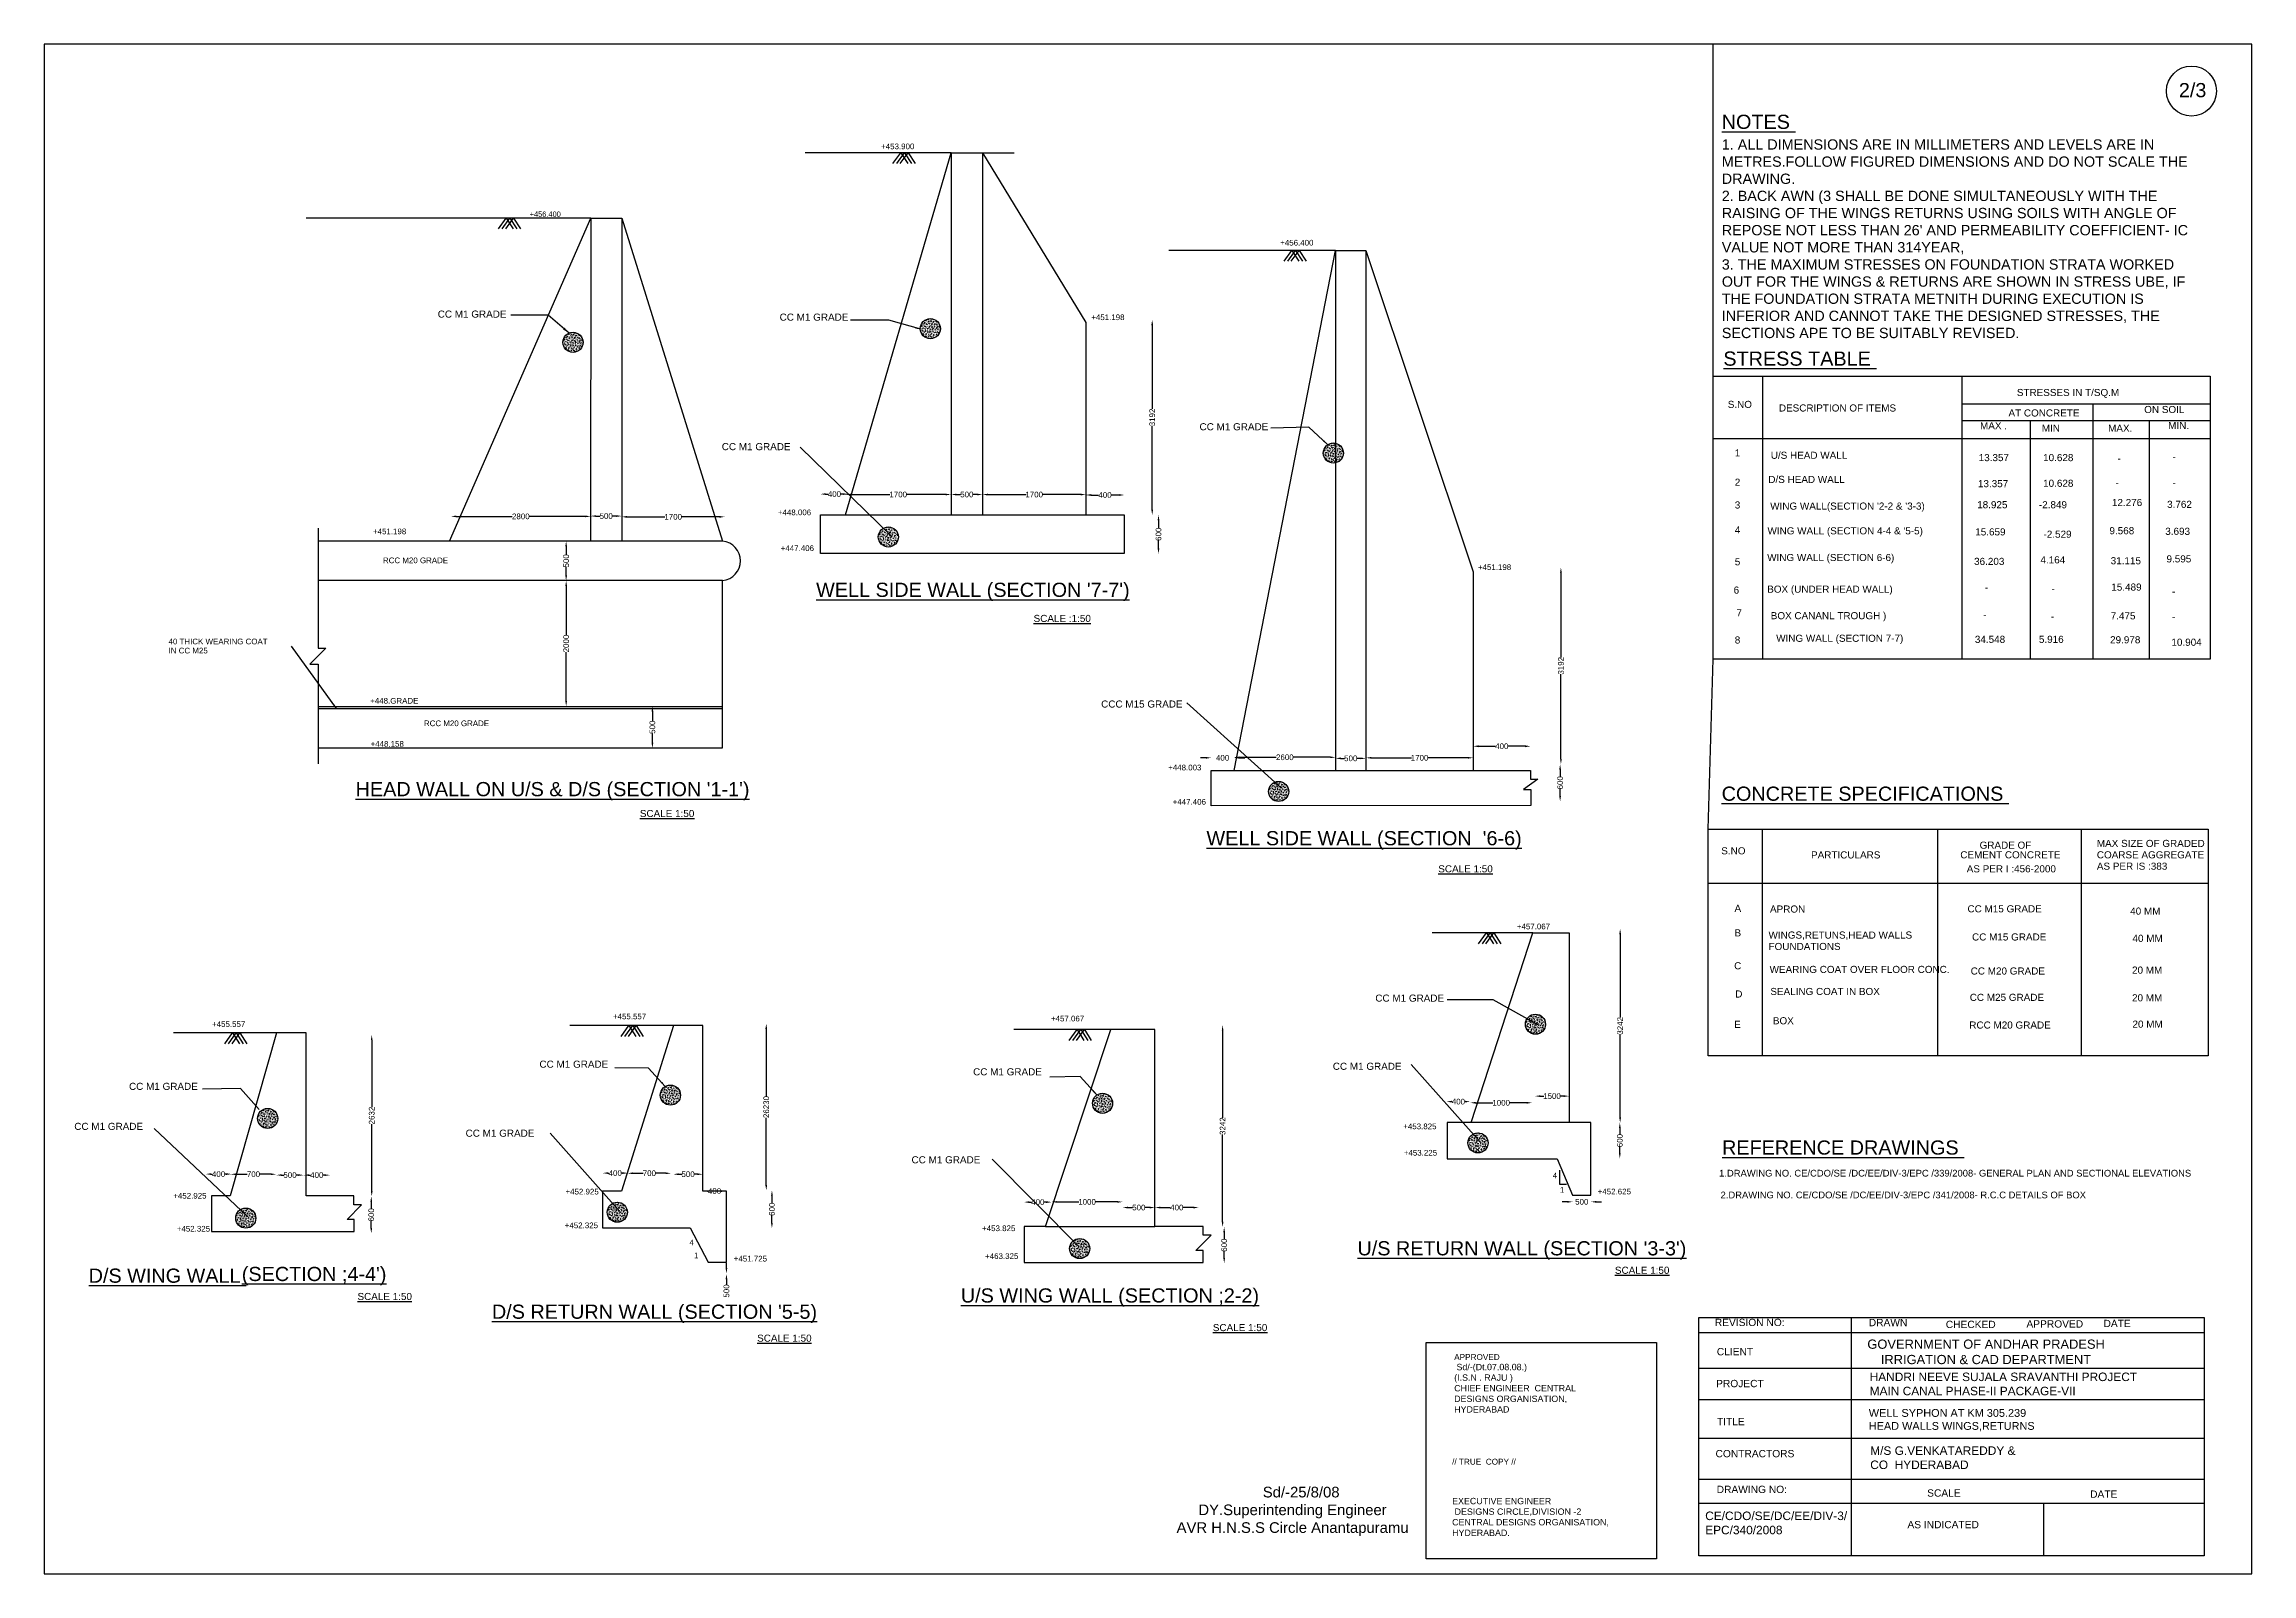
# Model space of a CAD drawing. Header units: millimetres. Extents: x -53222640 to -53191500, y 22140800 to 22162376.
import ezdxf

# ---------------------------------------------------------------- set-up
doc = ezdxf.new("R2010")
doc.units = ezdxf.units.MM
doc.header["$MEASUREMENT"] = 0
for name, color, linetype in [('DIMENSION', 7, 'Continuous'), ('DRAWING', 2, 'Continuous'), ('TEXT', 255, 'Continuous')]:
    doc.layers.add(name, color=color, linetype=linetype)
doc.styles.get("Standard").update_dxf_attribs({"font": 'arial.ttf', "height": 80})
doc.dimstyles.get("Standard").update_dxf_attribs({"dimtxt": 80, "dimasz": 75, "dimexe": 0.18, "dimexo": 0.0625, "dimgap": 0.09, "dimtad": 0, "dimdec": 0, "dimzin": 0, "dimdsep": 46, "dimtxsty": 'Standard', "dimcen": 0.09, "dimse1": 1, "dimse2": 1, "dimadec": 0, "dimazin": 0, "dimtfac": 1, "dimtdec": 0, "dimtofl": 0, "dimtmove": 0, "dimatfit": 3, "dimfxl": 1, "dimtolj": 1, "dimtzin": 0, "dimarcsym": 0})

msp = doc.modelspace()

# ---------------------------------------------------------------- texts
at = {"layer": 'DIMENSION', "color": 0, "insert": (-53198977, 22161034), "char_height": 145, "width": 6841.225, "attachment_point": 1}
msp.add_mtext("1. ALL DIMENSIONS ARE IN MILLIMETERS AND LEVELS ARE IN METRES.FOLLOW FIGURED DIMENSIONS AND DO NOT SCALE THE DRAWING. \\P2. BACK AWN (3 SHALL BE DONE SIMULTANEOUSLY WITH THE RAISING OF THE WINGS RETURNS USING SOILS WITH ANGLE OF REPOSE NOT LESS THAN 26' AND PERMEABILITY COEFFICIENT- IC VALUE NOT MORE THAN 314YEAR, \\P3. THE MAXIMUM STRESSES ON FOUNDATION STRATA WORKED OUT FOR THE WINGS & RETURNS ARE SHOWN IN STRESS UBE, IF THE FOUNDATION STRATA METNITH DURING EXECUTION IS INFERIOR AND CANNOT TAKE THE DESIGNED STRESSES, THE SECTIONS APE TO BE SUITABLY REVISED. ", dxfattribs=at)
at = {"layer": 'DRAWING', "color": 0}
for s, height, p in [('2/3', 200, (-53192530, 22161628)), ('%%UNOTES ', 200, (-53198978, 22161181)), ('%%USTRESS TABLE ', 200, (-53198955, 22157841)), ('STRESSES IN T/SQ.M', 100, (-53194815.5, 22157413.2)), ('S.NO ', 100, (-53198892.8, 22157245.3)), ('DESCRIPTION OF ITEMS ', 100, (-53198171.6, 22157194.7)), ('AT CONCRETE ', 100, (-53194933, 22157124.6)), ('ON SOIL ', 100, (-53193018.6, 22157173.5)), ('MIN.', 100, (-53192680.8, 22156948.6)), ('MAX .', 100, (-53195334.5, 22156943.7)), ('MIN ', 100, (-53194463, 22156909.4)), ('MAX. ', 100, (-53193527.8, 22156909.4)), ('1', 100, (-53198793.9, 22156562.1)), ('U/S HEAD WALL ', 100, (-53198286, 22156527.5)), ('13.357', 100, (-53195353.3, 22156494.7)), ('10.628', 100, (-53194444.6, 22156494.7)), ('-', 100, (-53193396.5, 22156483.6)), ('-', 100, (-53192617.7, 22156509.5)), ('2', 100, (-53198793.9, 22156147.4)), ('D/S HEAD WALL', 100, (-53198320.8, 22156187.2)), ('13.357', 100, (-53195364.1, 22156127.4)), ('10.628', 100, (-53194444.6, 22156132.7)), ('-', 100, (-53193422.4, 22156137.9)), ('-', 100, (-53192617.7, 22156137.9)), ('3', 100, (-53198793.9, 22155826.5)), ("WING WALL(SECTION '2-2 & '3-3)", 100, (-53198293.9, 22155811)), ('18.925', 100, (-53195374.9, 22155830.3)), ('-2.849', 100, (-53194504.1, 22155830.2)), ('12.276', 100, (-53193474.4, 22155861.3)), ('3.762', 100, (-53192695.6, 22155835.3)), ('4', 100, (-53198793.9, 22155474.4)), ("WING WALL (SECTION 4-4 & '5-5)", 100, (-53198332.3, 22155461.7)), ('15.659', 100, (-53195402, 22155446.7)), ('-2.529', 100, (-53194439.2, 22155414.2)), ('9.568', 100, (-53193509, 22155463.7)), ('3.693', 100, (-53192721.5, 22155455)), ('WING WALL (SECTION 6-6)', 100, (-53198336.2, 22155085.5)), ('5', 100, (-53198793.9, 22155025.3)), ('36.203', 100, (-53195418.2, 22155030.7)), ('4.164', 100, (-53194482.4, 22155052.3)), ('31.115', 100, (-53193491.7, 22155040.1)), ('9.595', 100, (-53192704.2, 22155066.1)), ('6', 100, (-53198809.6, 22154626.1)), ('BOX (UNDER HEAD WALL)', 100, (-53198336.2, 22154639.2)), ('-', 100, (-53195266.8, 22154663.4)), ('-', 100, (-53194325.6, 22154644.3)), ('15.489', 100, (-53193483, 22154668.4)), ('-', 100, (-53192626.3, 22154607.9)), ('7', 100, (-53198770.4, 22154305.4)), ('BOX CANANL TROUGH )', 100, (-53198286.3, 22154264.9)), ('-', 100, (-53195288.4, 22154282.5)), ('-', 100, (-53194336.4, 22154255.4)), ('7.475', 100, (-53193491.7, 22154262.2)), ('-', 100, (-53192626.3, 22154253.6)), ('8', 100, (-53198793.9, 22153922)), ('WING WALL (SECTION 7-7)', 100, (-53198209.4, 22153946.3)), ('34.548', 100, (-53195407.3, 22153931.4)), ('5.916', 100, (-53194504.1, 22153931.2)), ('29.978', 100, (-53193500.3, 22153925.1)), ('10.904', 100, (-53192635, 22153890.5)), ('%%UCONCRETE SPECIFICATIONS ', 200, (-53198978.9, 22151704.1)), ('GRADE OF', 100, (-53195340.5, 22151028)), ('MAX SIZE OF GRADED', 100, (-53193686.6, 22151052.7)), ('S.NO ', 100, (-53198984.2, 22150948.3)), ('PARTICULARS ', 100, (-53197717.8, 22150890.6)), ('CEMENT CONCRETE ', 100, (-53195612.7, 22150892)), ('AS PER IS :383', 100, (-53193686.6, 22150731.4)), ('COARSE AGGREGATE ', 100, (-53193686.6, 22150892)), ('AS PER I :456-2000', 100, (-53195521.9, 22150694.3)), ('A', 100, (-53198797.4, 22150137.3)), ('APRON ', 100, (-53198297.1, 22150127.1)), ('CC M15 GRADE', 100, (-53195511.5, 22150130.2)), ('40 MM', 100, (-53193216.2, 22150098.2)), ('B', 100, (-53198797.4, 22149790.6)), ('WINGS,RETUNS,HEAD WALLS ', 100, (-53198317.5, 22149760)), ('FOUNDATIONS ', 100, (-53198317.5, 22149599.3)), ('CC M15 GRADE', 100, (-53195447.4, 22149733.2)), ('40 MM', 100, (-53193184.2, 22149714)), ('C ', 100, (-53198802.6, 22149326.5)), ('WEARING COAT OVER FLOOR CONC.', 100, (-53198302.2, 22149275.5)), ('CC M20 GRADE', 100, (-53195466.6, 22149252.9)), ('20 MM', 100, (-53193190.6, 22149265.7)), ('D', 100, (-53198787.2, 22148928.7)), ('SEALING COAT IN BOX', 100, (-53198292, 22148964.4)), ('CC M25 GRADE', 100, (-53195479.5, 22148881.4)), ('20 MM', 100, (-53193190.6, 22148875)), ('BOX', 100, (-53198256.3, 22148551.4)), ('E', 100, (-53198802.6, 22148500.4)), ('RCC M20 GRADE ', 100, (-53195485.9, 22148490.8)), ('20 MM', 100, (-53193184.2, 22148503.6)), ('%%UREFERENCE DRAWINGS ', 200, (-53198973.5, 22146713)), ('1.DRAWING NO. CE/CDO/SE /DC/EE/DIV-3/EPC /339/2008- GENERAL PLAN AND SECTIONAL ELEVATIONS ', 95, (-53199015, 22146403.5)), ('2.DRAWING NO. CE/CDO/SE /DC/EE/DIV-3/EPC /341/2008- R.C.C DETAILS OF BOX ', 95, (-53198994.5, 22146096.5))]:
    msp.add_text(s, height=height, dxfattribs=at).set_placement(p)
at = {"layer": 'DRAWING', "color": 0, "insert": (-53206790.4, 22142027.5), "char_height": 150, "width": 3503.945, "attachment_point": 1}
msp.add_mtext('                       Sd/-25/8/08\\P\\pi430.57;DY.Superintending Engineer  \\P\\pi123.2;AVR H.N.S.S Circle Anantapuramu', dxfattribs=at)
at = {"layer": 'TEXT', "color": 0}
for s, height, p in [('+453.900', 80, (-53210835.2, 22160894.4)), ('+456.400', 75, (-53215792.5, 22159941)), ('+456.400', 80, (-53205205.5, 22159536)), ('CC M1 GRADE ', 100, (-53217089, 22158519)), ('CC M1 GRADE ', 100, (-53212266.5, 22158476)), ('+451.198', 80, (-53207870.5, 22158484.1)), ('CC M1 GRADE ', 100, (-53213082.5, 22156649.5)), ('CC M1 GRADE ', 100, (-53206344, 22156930)), ('+448.006', 80, (-53212291.1, 22155731.9)), ('+451.198', 80, (-53218001.8, 22155463.7)), ('+447.406', 80, (-53212251.1, 22155226.3)), ('RCC M20 GRADE', 80, (-53217861.5, 22155055.2)), ('+451.198', 80, (-53202416.7, 22154959.2)), ("%%UWELL SIDE WALL (SECTION '7-7')", 200, (-53211751.7, 22154580)), ('%%USCALE :1:50', 100, (-53208684, 22154226.3)), ('40 THICK WEARING COAT ', 80, (-53220885.6, 22153910.9)), ('IN CC M25', 80, (-53220885.6, 22153782.4)), ('+448.GRADE ', 80, (-53218041.4, 22153074.5)), ('CCC M15 GRADE', 100, (-53207731.6, 22153018.7)), ('RCC M20 GRADE', 80, (-53217283.3, 22152756.5)), ('+448.158', 80, (-53218036.1, 22152466.3)), ('+448.003', 80, (-53206786.1, 22152132.9)), ("%%UHEAD WALL ON U/S & D/S (SECTION '1-1')", 200, (-53218246.8, 22151768.4)), ('%%USCALE 1:50', 100, (-53214237.9, 22151474.8)), ('+447.406', 80, (-53206722.1, 22151649.6)), ("%%UWELL SIDE WALL (SECTION  '6-6)", 200, (-53206245.9, 22151076.1)), ('%%USCALE 1:50', 100, (-53202976, 22150694)), ('+457.067', 80, (-53201867.6, 22149891)), ('CC M1 GRADE ', 100, (-53203864, 22148870.5)), ('+455.557', 80, (-53214617.5, 22148622.3)), ('+457.067', 80, (-53208439.4, 22148591.9)), ('+455.557', 80, (-53220272.1, 22148514.5)), ('CC M1 GRADE ', 100, (-53215654, 22147938.5)), ('CC M1 GRADE ', 100, (-53221443.5, 22147626)), ('CC M1 GRADE ', 100, (-53209537.5, 22147831)), ('CC M1 GRADE ', 100, (-53204464, 22147909)), ('CC M1 GRADE ', 100, (-53222215.5, 22147061.5)), ('+453.825', 80, (-53203470, 22147071.4)), ('CC M1 GRADE ', 100, (-53216695.5, 22146965)), ('+453.225', 80, (-53203462, 22146699.3)), ('CC M1 GRADE ', 100, (-53210406, 22146590)), ('4', 80, (-53201361.7, 22146378.9)), ('+452.925', 80, (-53220819.3, 22146092.5)), ('+452.925', 80, (-53215286.9, 22146150.8)), ('1', 80, (-53201260.7, 22146174)), ('+452.625', 80, (-53200727.4, 22146151.9)), ('+452.325', 80, (-53220769.2, 22145627.6)), ('+452.325', 80, (-53215297, 22145675.1)), ('+453.825', 80, (-53209410.4, 22145633.8)), ('4', 80, (-53213539.5, 22145431.8)), ('1', 80, (-53213473, 22145251.1)), ('+451.725', 80, (-53212913.5, 22145205.3)), ('+463.325', 80, (-53209368.2, 22145241.1)), ("%%UU/S RETURN WALL (SECTION '3-3')", 200, (-53204115.9, 22145291.7)), ('%%UD/S WING WALL ', 200, (-53222012.5, 22144905.5)), ("%%U(SECTION ;4-4')", 200, (-53219852.5, 22144929.5)), ('%%USCALE 1:50', 100, (-53200484.5, 22145031.5)), ('%%USCALE 1:50', 100, (-53218221, 22144662)), ("%%UD/S RETURN WALL (SECTION '5-5)", 200, (-53216324.4, 22144397.4)), ('%%UU/S WING WALL (SECTION ;2-2)', 200, (-53209710.5, 22144626.4)), ('%%USCALE 1:50', 100, (-53206156, 22144223)), ('REVISION NO:', 103.061, (-53199075.3, 22144294.5)), ('DRAWN ', 103.06, (-53196903.5, 22144292.6)), ('CHECKED ', 103.06, (-53195817.6, 22144266.6)), ('APPROVED ', 103.06, (-53194679.7, 22144273.1)), ('DATE ', 103.06, (-53193592.7, 22144279.6)), ('%%USCALE 1:50', 100, (-53212584, 22144074)), ('CLIENT', 103.06, (-53199047.1, 22143882.1)), ('PROJECT', 103.06, (-53199057.2, 22143432.5)), ('TITLE ', 103.06, (-53199045.1, 22142895.2)), ('CONTRACTORS ', 103.061, (-53199065.2, 22142443.8)), ('DRAWING NO:', 103.061, (-53199049, 22141939.3)), ('SCALE ', 103.06, (-53196080.4, 22141888.4)), ('DATE ', 103.06, (-53193781.5, 22141872.2)), ('AS INDICATED ', 103.061, (-53196358.5, 22141442.5))]:
    msp.add_text(s, height=height, dxfattribs=at).set_placement(p)
at = {"layer": 'TEXT', "color": 0, "attachment_point": 1}
for s, insert, char_height, width in [('\\pi229.95;GOVERNMENT OF ANDHAR PRADESH  \\P\\pi419.85;IRRIGATION & CAD DEPARTMENT ', (-53197153.7, 22144104.3), 130, 3785.633), ('APPROVED \\P {\\H1.0833x;Sd/-(Dt.07.08.08.) \\P(I.S.N . RAJU ) \\PCHIEF ENGINEER  CENTRAL DESIGNS ORGANISATION, HYDERABAD }', (-53202751.5, 22143899.6), 82.714, 2218.414), ('HANDRI NEEVE SUJALA SRAVANTHI PROJECT  MAIN CANAL PHASE-II PACKAGE-VII', (-53196891.2, 22143638.5), 120, 4003.082), ('WELL SYPHON AT KM 305.239 HEAD WALLS WINGS,RETURNS ', (-53196903.7, 22143124.3), 110, 2445.133), ('// TRUE  COPY // \\P\\P\\P\\P{\\H1.0833x;EXECUTIVE ENGINEER \\P DESIGNS CIRCLE,DIVISION -2 CENTRAL DESIGNS ORGANISATION, HYDERABAD.}', (-53202780.9, 22142422.8), 82.714, 2240.967), ('M/S G.VENKATAREDDY & CO  HYDERABAD ', (-53196883.2, 22142597.7), 120, 2056.025), ('CE/CDO/SE/DC/EE/DIV-3/ EPC/340/2008', (-53199211.1, 22141677.9), 120, 1731.243)]:
    msp.add_mtext(s, dxfattribs=dict(at, insert=insert, char_height=char_height, width=width))

# ---------------------------------------------------------------- blocks, each defined once
blk = doc.blocks.new('*D54')
at = {"layer": 'Defpoints', "color": 0, "transparency": 16777216}
for p in [(-53216902, 22155715), (-53216902, 22155642), (-53214932, 22155646)]:
    blk.add_point(p, dxfattribs=at)
at = {"layer": 'DIMENSION', "color": 0, "lineweight": -2, "transparency": 16777216}
for p, q in [((-53216827, 22155715), (-53216037, 22155715)), ((-53215007, 22155715), (-53215797, 22155715))]:
    blk.add_line(p, q, dxfattribs=at)
at = {"layer": 'DIMENSION', "color": 0, "transparency": 16777216}
for points in [[(-53216827, 22155728), (-53216827, 22155703), (-53216902, 22155715)], [(-53215007, 22155728), (-53215007, 22155703), (-53214932, 22155715)]]:
    blk.add_solid(points, dxfattribs=at)
at = {"layer": 'DIMENSION', "color": 0, "transparency": 16777216, "insert": (-53215917, 22155715), "char_height": 80, "attachment_point": 5}
blk.add_mtext('\\A1;2800', dxfattribs=at)
blk = doc.blocks.new('*D55')
at = {"layer": 'Defpoints', "color": 0, "transparency": 16777216}
for p in [(-53214932, 22155646), (-53214494, 22155720), (-53214494, 22155646)]:
    blk.add_point(p, dxfattribs=at)
at = {"layer": 'DIMENSION', "color": 0, "lineweight": -2, "transparency": 16777216}
for p, q in [((-53214857, 22155720), (-53214802, 22155720)), ((-53214569, 22155720), (-53214625, 22155720))]:
    blk.add_line(p, q, dxfattribs=at)
at = {"layer": 'DIMENSION', "color": 0, "transparency": 16777216}
for points in [[(-53214857, 22155732), (-53214857, 22155708), (-53214932, 22155720)], [(-53214569, 22155732), (-53214569, 22155708), (-53214494, 22155720)]]:
    blk.add_solid(points, dxfattribs=at)
at = {"layer": 'DIMENSION', "color": 0, "transparency": 16777216, "insert": (-53214713, 22155720), "char_height": 80, "attachment_point": 5}
blk.add_mtext('\\A1;500', dxfattribs=at)
blk = doc.blocks.new('*D56')
at = {"layer": 'Defpoints', "color": 0, "transparency": 16777216}
for p in [(-53214494, 22155646), (-53213042, 22155709), (-53213042, 22155642)]:
    blk.add_point(p, dxfattribs=at)
at = {"layer": 'DIMENSION', "color": 0, "lineweight": -2, "transparency": 16777216}
for p, q in [((-53214419, 22155709), (-53213884, 22155709)), ((-53213117, 22155709), (-53213652, 22155709))]:
    blk.add_line(p, q, dxfattribs=at)
at = {"layer": 'DIMENSION', "color": 0, "transparency": 16777216}
for points in [[(-53214419, 22155722), (-53214419, 22155696), (-53214494, 22155709)], [(-53213117, 22155722), (-53213117, 22155696), (-53213042, 22155709)]]:
    blk.add_solid(points, dxfattribs=at)
at = {"layer": 'DIMENSION', "color": 0, "transparency": 16777216, "insert": (-53213768, 22155709), "char_height": 80, "attachment_point": 5}
blk.add_mtext('\\A1;1700', dxfattribs=at)
blk = doc.blocks.new('*D57')
at = {"layer": 'Defpoints', "color": 0, "transparency": 16777216}
for p in [(-53215278, 22155366), (-53215278, 22154809), (-53215278, 22154809)]:
    blk.add_point(p, dxfattribs=at)
at = {"layer": 'DIMENSION', "color": 0, "lineweight": -2, "transparency": 16777216}
for p, q in [((-53215278, 22155292), (-53215278, 22155176)), ((-53215278, 22154884), (-53215278, 22154999))]:
    blk.add_line(p, q, dxfattribs=at)
at = {"layer": 'DIMENSION', "color": 0, "transparency": 16777216}
for points in [[(-53215290, 22155292), (-53215265, 22155292), (-53215278, 22155366)], [(-53215290, 22154884), (-53215265, 22154884), (-53215278, 22154809)]]:
    blk.add_solid(points, dxfattribs=at)
at = {"layer": 'DIMENSION', "color": 0, "transparency": 16777216, "insert": (-53215278, 22155088), "char_height": 80, "attachment_point": 5, "rotation": 90}
blk.add_mtext('\\A1;500', dxfattribs=at)
blk = doc.blocks.new('*D58')
at = {"layer": 'Defpoints', "color": 0, "transparency": 16777216}
for p in [(-53215277.5, 22154809), (-53215277.5, 22153035), (-53215277.5, 22153035)]:
    blk.add_point(p, dxfattribs=at)
at = {"layer": 'DIMENSION', "color": 0, "lineweight": -2, "transparency": 16777216}
for p, q in [((-53215277.5, 22154734), (-53215277.5, 22154042.09)), ((-53215277.5, 22153110), (-53215277.5, 22153801.91))]:
    blk.add_line(p, q, dxfattribs=at)
at = {"layer": 'DIMENSION', "color": 0, "transparency": 16777216}
for points in [[(-53215290, 22154734), (-53215265, 22154734), (-53215277.5, 22154809)], [(-53215290, 22153110), (-53215265, 22153110), (-53215277.5, 22153035)]]:
    blk.add_solid(points, dxfattribs=at)
at = {"layer": 'DIMENSION', "color": 0, "transparency": 16777216, "insert": (-53215277.5, 22153922), "char_height": 80, "attachment_point": 5, "rotation": 90}
blk.add_mtext('\\A1;2000', dxfattribs=at)
blk = doc.blocks.new('*D59')
at = {"layer": 'Defpoints', "color": 0, "transparency": 16777216}
for p in [(-53214061, 22153035), (-53214061, 22152448), (-53214061, 22152448)]:
    blk.add_point(p, dxfattribs=at)
at = {"layer": 'DIMENSION', "color": 0, "lineweight": -2, "transparency": 16777216}
for p, q in [((-53214061, 22152960), (-53214061, 22152830)), ((-53214061, 22152524), (-53214061, 22152653))]:
    blk.add_line(p, q, dxfattribs=at)
at = {"layer": 'DIMENSION', "color": 0, "transparency": 16777216}
for points in [[(-53214074, 22152960), (-53214048, 22152960), (-53214061, 22153035)], [(-53214074, 22152524), (-53214048, 22152524), (-53214061, 22152448)]]:
    blk.add_solid(points, dxfattribs=at)
at = {"layer": 'DIMENSION', "color": 0, "transparency": 16777216, "insert": (-53214061, 22152742), "char_height": 80, "attachment_point": 5, "rotation": 90}
blk.add_mtext('\\A1;500', dxfattribs=at)
blk = doc.blocks.new('*D60')
at = {"layer": 'Defpoints', "color": 0, "transparency": 16777216}
for p in [(-53211691, 22156030), (-53211691, 22155736), (-53211296, 22155736)]:
    blk.add_point(p, dxfattribs=at)
at = {"layer": 'DIMENSION', "color": 0, "lineweight": -2, "transparency": 16777216}
for p, q in [((-53211616, 22156030), (-53211583, 22156030)), ((-53211371, 22156030), (-53211404, 22156030))]:
    blk.add_line(p, q, dxfattribs=at)
at = {"layer": 'DIMENSION', "color": 0, "transparency": 16777216}
for points in [[(-53211616, 22156042), (-53211616, 22156018), (-53211691, 22156030)], [(-53211371, 22156042), (-53211371, 22156018), (-53211296, 22156030)]]:
    blk.add_solid(points, dxfattribs=at)
at = {"layer": 'DIMENSION', "color": 0, "transparency": 16777216, "insert": (-53211494, 22156030), "char_height": 80, "attachment_point": 5}
blk.add_mtext('\\A1;400', dxfattribs=at)
blk = doc.blocks.new('*D61')
at = {"layer": 'Defpoints', "color": 0, "transparency": 16777216}
for p in [(-53209849, 22156024), (-53211340, 22155736), (-53209849, 22155736)]:
    blk.add_point(p, dxfattribs=at)
at = {"layer": 'DIMENSION', "color": 0, "lineweight": -2, "transparency": 16777216}
for p, q in [((-53211264, 22156024), (-53210710, 22156024)), ((-53209924, 22156024), (-53210479, 22156024))]:
    blk.add_line(p, q, dxfattribs=at)
at = {"layer": 'DIMENSION', "color": 0, "transparency": 16777216}
for points in [[(-53211264, 22156036), (-53211264, 22156012), (-53211340, 22156024)], [(-53209924, 22156036), (-53209924, 22156012), (-53209849, 22156024)]]:
    blk.add_solid(points, dxfattribs=at)
at = {"layer": 'DIMENSION', "color": 0, "transparency": 16777216, "insert": (-53210594, 22156024), "char_height": 80, "attachment_point": 5}
blk.add_mtext('\\A1;1700', dxfattribs=at)
blk = doc.blocks.new('*D62')
at = {"layer": 'Defpoints', "color": 0, "transparency": 16777216}
for p in [(-53209404, 22156024), (-53209849, 22155736), (-53209404, 22155736)]:
    blk.add_point(p, dxfattribs=at)
at = {"layer": 'DIMENSION', "color": 0, "lineweight": -2, "transparency": 16777216}
for p, q in [((-53209774, 22156024), (-53209715, 22156024)), ((-53209478, 22156024), (-53209538, 22156024))]:
    blk.add_line(p, q, dxfattribs=at)
at = {"layer": 'DIMENSION', "color": 0, "transparency": 16777216}
for points in [[(-53209774, 22156036), (-53209774, 22156012), (-53209849, 22156024)], [(-53209478, 22156036), (-53209478, 22156012), (-53209404, 22156024)]]:
    blk.add_solid(points, dxfattribs=at)
at = {"layer": 'DIMENSION', "color": 0, "transparency": 16777216, "insert": (-53209626, 22156024), "char_height": 80, "attachment_point": 5}
blk.add_mtext('\\A1;500', dxfattribs=at)
blk = doc.blocks.new('*D63')
at = {"layer": 'Defpoints', "color": 0, "transparency": 16777216}
for p in [(-53207948, 22156023), (-53209404, 22155736), (-53207948, 22155736)]:
    blk.add_point(p, dxfattribs=at)
at = {"layer": 'DIMENSION', "color": 0, "lineweight": -2, "transparency": 16777216}
for p, q in [((-53209328, 22156023), (-53208791, 22156023)), ((-53208022, 22156023), (-53208560, 22156023))]:
    blk.add_line(p, q, dxfattribs=at)
at = {"layer": 'DIMENSION', "color": 0, "transparency": 16777216}
for points in [[(-53209328, 22156036), (-53209328, 22156010), (-53209404, 22156023)], [(-53208022, 22156036), (-53208022, 22156010), (-53207948, 22156023)]]:
    blk.add_solid(points, dxfattribs=at)
at = {"layer": 'DIMENSION', "color": 0, "transparency": 16777216, "insert": (-53208676, 22156023), "char_height": 80, "attachment_point": 5}
blk.add_mtext('\\A1;1700', dxfattribs=at)
blk = doc.blocks.new('*D64')
at = {"layer": 'Defpoints', "color": 0, "transparency": 16777216}
for p in [(-53207406, 22156017), (-53207948, 22155736), (-53207406, 22155736)]:
    blk.add_point(p, dxfattribs=at)
at = {"layer": 'DIMENSION', "color": 0, "lineweight": -2, "transparency": 16777216}
for p, q in [((-53207872, 22156017), (-53207767, 22156017)), ((-53207481, 22156017), (-53207587, 22156017))]:
    blk.add_line(p, q, dxfattribs=at)
at = {"layer": 'DIMENSION', "color": 0, "transparency": 16777216}
for points in [[(-53207872, 22156030), (-53207872, 22156004), (-53207948, 22156017)], [(-53207481, 22156030), (-53207481, 22156004), (-53207406, 22156017)]]:
    blk.add_solid(points, dxfattribs=at)
at = {"layer": 'DIMENSION', "color": 0, "transparency": 16777216, "insert": (-53207677, 22156017), "char_height": 80, "attachment_point": 5}
blk.add_mtext('\\A1;400', dxfattribs=at)
blk = doc.blocks.new('*D65')
at = {"layer": 'Defpoints', "color": 0, "transparency": 16777216}
for p in [(-53207406, 22155736), (-53206922.5, 22155736), (-53207435.5, 22155190.5)]:
    blk.add_point(p, dxfattribs=at)
at = {"layer": 'DIMENSION', "color": 0, "lineweight": -2, "transparency": 16777216}
for p, q in [((-53206922.5, 22155661), (-53206922.5, 22155551.79839)), ((-53206922.5, 22155265.5), (-53206922.5, 22155374.70161))]:
    blk.add_line(p, q, dxfattribs=at)
at = {"layer": 'DIMENSION', "color": 0, "transparency": 16777216}
for points in [[(-53206935, 22155661), (-53206910, 22155661), (-53206922.5, 22155736)], [(-53206935, 22155265.5), (-53206910, 22155265.5), (-53206922.5, 22155190.5)]]:
    blk.add_solid(points, dxfattribs=at)
at = {"layer": 'DIMENSION', "color": 0, "transparency": 16777216, "insert": (-53206922.5, 22155463.25), "char_height": 80, "attachment_point": 5, "rotation": 90}
blk.add_mtext('\\A1;600', dxfattribs=at)
blk = doc.blocks.new('*D66')
at = {"layer": 'Defpoints', "color": 0, "transparency": 16777216}
for p in [(-53207011, 22158487), (-53206993, 22158487), (-53206922, 22155736)]:
    blk.add_point(p, dxfattribs=at)
at = {"layer": 'DIMENSION', "color": 0, "lineweight": -2, "transparency": 16777216}
for p, q in [((-53207011, 22158412), (-53207011, 22157231)), ((-53207011, 22155811), (-53207011, 22156992))]:
    blk.add_line(p, q, dxfattribs=at)
at = {"layer": 'DIMENSION', "color": 0, "transparency": 16777216}
for points in [[(-53207024, 22158412), (-53206998, 22158412), (-53207011, 22158487)], [(-53207024, 22155811), (-53206998, 22155811), (-53207011, 22155736)]]:
    blk.add_solid(points, dxfattribs=at)
at = {"layer": 'DIMENSION', "color": 0, "transparency": 16777216, "insert": (-53207011, 22157111), "char_height": 80, "attachment_point": 5, "rotation": 90}
blk.add_mtext('\\A1;3192', dxfattribs=at)
blk = doc.blocks.new('*D67')
at = {"layer": 'Defpoints', "color": 0, "transparency": 16777216}
for p in [(-53206179, 22152310), (-53206179, 22152131.5), (-53205856.5, 22152131.5)]:
    blk.add_point(p, dxfattribs=at)
at = {"layer": 'DIMENSION', "color": 0, "lineweight": -2, "transparency": 16777216}
for p, q in [((-53206254, 22152310), (-53206329, 22152310)), ((-53205781.5, 22152310), (-53205706.5, 22152310))]:
    blk.add_line(p, q, dxfattribs=at)
at = {"layer": 'DIMENSION', "color": 0, "transparency": 16777216}
for points in [[(-53206254, 22152322.5), (-53206254, 22152297.5), (-53206179, 22152310)], [(-53205781.5, 22152322.5), (-53205781.5, 22152297.5), (-53205856.5, 22152310)]]:
    blk.add_solid(points, dxfattribs=at)
at = {"layer": 'DIMENSION', "color": 0, "transparency": 16777216, "insert": (-53206017.75, 22152310), "char_height": 80, "attachment_point": 5}
blk.add_mtext('\\A1;400', dxfattribs=at)
blk = doc.blocks.new('*D68')
at = {"layer": 'Defpoints', "color": 0, "transparency": 16777216}
for p in [(-53205856.5, 22152131.5), (-53204424.5, 22152317), (-53204424.5, 22152131.5)]:
    blk.add_point(p, dxfattribs=at)
at = {"layer": 'DIMENSION', "color": 0, "lineweight": -2, "transparency": 16777216}
for p, q in [((-53205781.5, 22152317), (-53205260.59, 22152317)), ((-53204499.5, 22152317), (-53205020.41, 22152317))]:
    blk.add_line(p, q, dxfattribs=at)
at = {"layer": 'DIMENSION', "color": 0, "transparency": 16777216}
for points in [[(-53205781.5, 22152329.5), (-53205781.5, 22152304.5), (-53205856.5, 22152317)], [(-53204499.5, 22152329.5), (-53204499.5, 22152304.5), (-53204424.5, 22152317)]]:
    blk.add_solid(points, dxfattribs=at)
at = {"layer": 'DIMENSION', "color": 0, "transparency": 16777216, "insert": (-53205140.5, 22152317), "char_height": 80, "attachment_point": 5}
blk.add_mtext('\\A1;2600', dxfattribs=at)
blk = doc.blocks.new('*D69')
at = {"layer": 'Defpoints', "color": 0, "transparency": 16777216}
for p in [(-53204424, 22152132), (-53203997, 22152302), (-53203997, 22152132)]:
    blk.add_point(p, dxfattribs=at)
at = {"layer": 'DIMENSION', "color": 0, "lineweight": -2, "transparency": 16777216}
for p, q in [((-53204350, 22152302), (-53204299, 22152302)), ((-53204072, 22152302), (-53204122, 22152302))]:
    blk.add_line(p, q, dxfattribs=at)
at = {"layer": 'DIMENSION', "color": 0, "transparency": 16777216}
for points in [[(-53204350, 22152315), (-53204350, 22152290), (-53204424, 22152302)], [(-53204072, 22152315), (-53204072, 22152290), (-53203997, 22152302)]]:
    blk.add_solid(points, dxfattribs=at)
at = {"layer": 'DIMENSION', "color": 0, "transparency": 16777216, "insert": (-53204211, 22152302), "char_height": 80, "attachment_point": 5}
blk.add_mtext('\\A1;500', dxfattribs=at)
blk = doc.blocks.new('*D70')
at = {"layer": 'Defpoints', "color": 0, "transparency": 16777216}
for p in [(-53203997, 22152132), (-53202484, 22152310), (-53202484, 22152132)]:
    blk.add_point(p, dxfattribs=at)
at = {"layer": 'DIMENSION', "color": 0, "lineweight": -2, "transparency": 16777216}
for p, q in [((-53203922, 22152310), (-53203356, 22152310)), ((-53202558, 22152310), (-53203125, 22152310))]:
    blk.add_line(p, q, dxfattribs=at)
at = {"layer": 'DIMENSION', "color": 0, "transparency": 16777216}
for points in [[(-53203922, 22152322), (-53203922, 22152298), (-53203997, 22152310)], [(-53202558, 22152322), (-53202558, 22152298), (-53202484, 22152310)]]:
    blk.add_solid(points, dxfattribs=at)
at = {"layer": 'DIMENSION', "color": 0, "transparency": 16777216, "insert": (-53203240, 22152310), "char_height": 80, "attachment_point": 5}
blk.add_mtext('\\A1;1700', dxfattribs=at)
blk = doc.blocks.new('*D71')
at = {"layer": 'Defpoints', "color": 0, "transparency": 16777216}
for p in [(-53201676, 22152473), (-53202484, 22152132), (-53201676, 22152132)]:
    blk.add_point(p, dxfattribs=at)
at = {"layer": 'DIMENSION', "color": 0, "lineweight": -2, "transparency": 16777216}
for p, q in [((-53202408, 22152473), (-53202170, 22152473)), ((-53201751, 22152473), (-53201990, 22152473))]:
    blk.add_line(p, q, dxfattribs=at)
at = {"layer": 'DIMENSION', "color": 0, "transparency": 16777216}
for points in [[(-53202408, 22152486), (-53202408, 22152460), (-53202484, 22152473)], [(-53201751, 22152486), (-53201751, 22152460), (-53201676, 22152473)]]:
    blk.add_solid(points, dxfattribs=at)
at = {"layer": 'DIMENSION', "color": 0, "transparency": 16777216, "insert": (-53202080, 22152473), "char_height": 80, "attachment_point": 5}
blk.add_mtext('\\A1;400', dxfattribs=at)
blk = doc.blocks.new('*D72')
at = {"layer": 'Defpoints', "color": 0, "transparency": 16777216}
for p in [(-53201184, 22154996), (-53201246, 22152220), (-53201219, 22152220)]:
    blk.add_point(p, dxfattribs=at)
at = {"layer": 'DIMENSION', "color": 0, "lineweight": -2, "transparency": 16777216}
for p, q in [((-53201246, 22154922), (-53201246, 22153727)), ((-53201246, 22152294), (-53201246, 22153489))]:
    blk.add_line(p, q, dxfattribs=at)
at = {"layer": 'DIMENSION', "color": 0, "transparency": 16777216}
for points in [[(-53201258, 22154922), (-53201234, 22154922), (-53201246, 22154996)], [(-53201258, 22152294), (-53201234, 22152294), (-53201246, 22152220)]]:
    blk.add_solid(points, dxfattribs=at)
at = {"layer": 'DIMENSION', "color": 0, "transparency": 16777216, "insert": (-53201246, 22153608), "char_height": 80, "attachment_point": 5, "rotation": 90}
blk.add_mtext('\\A1;3192', dxfattribs=at)
blk = doc.blocks.new('*D73')
at = {"layer": 'Defpoints', "color": 0, "transparency": 16777216}
for p in [(-53201246, 22152219.5), (-53201257.5, 22151696.5), (-53201217.5, 22151696.5)]:
    blk.add_point(p, dxfattribs=at)
at = {"layer": 'DIMENSION', "color": 0, "lineweight": -2, "transparency": 16777216}
for p, q in [((-53201257.5, 22152144.5), (-53201257.5, 22152046.54839)), ((-53201257.5, 22151771.5), (-53201257.5, 22151869.45161))]:
    blk.add_line(p, q, dxfattribs=at)
at = {"layer": 'DIMENSION', "color": 0, "transparency": 16777216}
for points in [[(-53201270, 22152144.5), (-53201245, 22152144.5), (-53201257.5, 22152219.5)], [(-53201270, 22151771.5), (-53201245, 22151771.5), (-53201257.5, 22151696.5)]]:
    blk.add_solid(points, dxfattribs=at)
at = {"layer": 'DIMENSION', "color": 0, "transparency": 16777216, "insert": (-53201257.5, 22151958), "char_height": 80, "attachment_point": 5, "rotation": 90}
blk.add_mtext('\\A1;600', dxfattribs=at)
blk = doc.blocks.new('*D74')
at = {"layer": 'Defpoints', "color": 0, "transparency": 16777216}
for p in [(-53200296, 22149895), (-53200411, 22147164), (-53200303, 22147164)]:
    blk.add_point(p, dxfattribs=at)
at = {"layer": 'DIMENSION', "color": 0, "lineweight": -2, "transparency": 16777216}
for p, q in [((-53200411, 22149820), (-53200411, 22148648)), ((-53200411, 22147238), (-53200411, 22148410))]:
    blk.add_line(p, q, dxfattribs=at)
at = {"layer": 'DIMENSION', "color": 0, "transparency": 16777216}
for points in [[(-53200424, 22149820), (-53200398, 22149820), (-53200411, 22149895)], [(-53200424, 22147238), (-53200398, 22147238), (-53200411, 22147164)]]:
    blk.add_solid(points, dxfattribs=at)
at = {"layer": 'DIMENSION', "color": 0, "transparency": 16777216, "insert": (-53200411, 22148529), "char_height": 80, "attachment_point": 5, "rotation": 90}
blk.add_mtext('\\A1;3242', dxfattribs=at)
blk = doc.blocks.new('*D75')
at = {"layer": 'Defpoints', "color": 0, "transparency": 16777216}
for p in [(-53200411, 22147163.5), (-53200415.5, 22146657.5), (-53200394, 22146657.5)]:
    blk.add_point(p, dxfattribs=at)
at = {"layer": 'DIMENSION', "color": 0, "lineweight": -2, "transparency": 16777216}
for p, q in [((-53200415.5, 22147088.5), (-53200415.5, 22146999.04839)), ((-53200415.5, 22146732.5), (-53200415.5, 22146821.95161))]:
    blk.add_line(p, q, dxfattribs=at)
at = {"layer": 'DIMENSION', "color": 0, "transparency": 16777216}
for points in [[(-53200428, 22147088.5), (-53200403, 22147088.5), (-53200415.5, 22147163.5)], [(-53200428, 22146732.5), (-53200403, 22146732.5), (-53200415.5, 22146657.5)]]:
    blk.add_solid(points, dxfattribs=at)
at = {"layer": 'DIMENSION', "color": 0, "transparency": 16777216, "insert": (-53200415.5, 22146910.5), "char_height": 80, "attachment_point": 5, "rotation": 90}
blk.add_mtext('\\A1;600', dxfattribs=at)
blk = doc.blocks.new('*D76')
at = {"layer": 'Defpoints', "color": 0, "transparency": 16777216}
for p in [(-53201612, 22147466), (-53201132, 22147538), (-53201132, 22147433)]:
    blk.add_point(p, dxfattribs=at)
at = {"layer": 'DIMENSION', "color": 0, "lineweight": -2, "transparency": 16777216}
for p, q in [((-53201537, 22147538), (-53201487, 22147538)), ((-53201206, 22147538), (-53201256, 22147538))]:
    blk.add_line(p, q, dxfattribs=at)
at = {"layer": 'DIMENSION', "color": 0, "transparency": 16777216}
for points in [[(-53201537, 22147550), (-53201537, 22147526), (-53201612, 22147538)], [(-53201206, 22147550), (-53201206, 22147526), (-53201132, 22147538)]]:
    blk.add_solid(points, dxfattribs=at)
at = {"layer": 'DIMENSION', "color": 0, "transparency": 16777216, "insert": (-53201372, 22147538), "char_height": 80, "attachment_point": 5}
blk.add_mtext('\\A1;1500', dxfattribs=at)
blk = doc.blocks.new('*D77')
at = {"layer": 'Defpoints', "color": 0, "transparency": 16777216}
for p in [(-53202525, 22147444), (-53202525, 22147438), (-53201654, 22147430)]:
    blk.add_point(p, dxfattribs=at)
at = {"layer": 'DIMENSION', "color": 0, "lineweight": -2, "transparency": 16777216}
for p, q in [((-53202450, 22147444), (-53202205, 22147444)), ((-53201728, 22147444), (-53201974, 22147444))]:
    blk.add_line(p, q, dxfattribs=at)
at = {"layer": 'DIMENSION', "color": 0, "transparency": 16777216}
for points in [[(-53202450, 22147456), (-53202450, 22147432), (-53202525, 22147444)], [(-53201728, 22147456), (-53201728, 22147432), (-53201654, 22147444)]]:
    blk.add_solid(points, dxfattribs=at)
at = {"layer": 'DIMENSION', "color": 0, "transparency": 16777216, "insert": (-53202089, 22147444), "char_height": 80, "attachment_point": 5}
blk.add_mtext('\\A1;1000', dxfattribs=at)
blk = doc.blocks.new('*D78')
at = {"layer": 'Defpoints', "color": 0, "transparency": 16777216}
for p in [(-53202860, 22147460), (-53202860, 22147450), (-53202525, 22147444)]:
    blk.add_point(p, dxfattribs=at)
at = {"layer": 'DIMENSION', "color": 0, "lineweight": -2, "transparency": 16777216}
for p, q in [((-53202784, 22147460), (-53202782, 22147460)), ((-53202600, 22147460), (-53202602, 22147460))]:
    blk.add_line(p, q, dxfattribs=at)
at = {"layer": 'DIMENSION', "color": 0, "transparency": 16777216}
for points in [[(-53202784, 22147473), (-53202784, 22147448), (-53202860, 22147460)], [(-53202600, 22147473), (-53202600, 22147448), (-53202525, 22147460)]]:
    blk.add_solid(points, dxfattribs=at)
at = {"layer": 'DIMENSION', "color": 0, "transparency": 16777216, "insert": (-53202692, 22147460), "char_height": 80, "attachment_point": 5}
blk.add_mtext('\\A1;400', dxfattribs=at)
blk = doc.blocks.new('*D79')
at = {"layer": 'Defpoints', "color": 0, "transparency": 16777216}
for p in [(-53201080.5, 22146142.5), (-53201080.5, 22146047), (-53200823.5, 22146142.5)]:
    blk.add_point(p, dxfattribs=at)
at = {"layer": 'DIMENSION', "color": 0, "lineweight": -2, "transparency": 16777216}
for p, q in [((-53201155.5, 22146047), (-53201230.5, 22146047)), ((-53200748.5, 22146047), (-53200673.5, 22146047))]:
    blk.add_line(p, q, dxfattribs=at)
at = {"layer": 'DIMENSION', "color": 0, "transparency": 16777216}
for points in [[(-53201155.5, 22146059.5), (-53201155.5, 22146034.5), (-53201080.5, 22146047)], [(-53200748.5, 22146059.5), (-53200748.5, 22146034.5), (-53200823.5, 22146047)]]:
    blk.add_solid(points, dxfattribs=at)
at = {"layer": 'DIMENSION', "color": 0, "transparency": 16777216, "insert": (-53200952, 22146047), "char_height": 80, "attachment_point": 5}
blk.add_mtext('\\A1;500', dxfattribs=at)
blk = doc.blocks.new('*D80')
at = {"layer": 'Defpoints', "color": 0, "transparency": 16777216}
for p in [(-53206012.5, 22145690.5), (-53206024, 22145181), (-53205996, 22145181)]:
    blk.add_point(p, dxfattribs=at)
at = {"layer": 'DIMENSION', "color": 0, "lineweight": -2, "transparency": 16777216}
for p, q in [((-53205996, 22145615.5), (-53205996, 22145524.29839)), ((-53205996, 22145256), (-53205996, 22145347.20161))]:
    blk.add_line(p, q, dxfattribs=at)
at = {"layer": 'DIMENSION', "color": 0, "transparency": 16777216}
for points in [[(-53206008.5, 22145615.5), (-53205983.5, 22145615.5), (-53205996, 22145690.5)], [(-53206008.5, 22145256), (-53205983.5, 22145256), (-53205996, 22145181)]]:
    blk.add_solid(points, dxfattribs=at)
at = {"layer": 'DIMENSION', "color": 0, "transparency": 16777216, "insert": (-53205996, 22145435.75), "char_height": 80, "attachment_point": 5, "rotation": 90}
blk.add_mtext('\\A1;600', dxfattribs=at)
blk = doc.blocks.new('*D81')
at = {"layer": 'Defpoints', "color": 0, "transparency": 16777216}
for p in [(-53206044, 22148540), (-53206018, 22148540), (-53205996, 22145690)]:
    blk.add_point(p, dxfattribs=at)
at = {"layer": 'DIMENSION', "color": 0, "lineweight": -2, "transparency": 16777216}
for p, q in [((-53206018, 22148464), (-53206018, 22147234)), ((-53206018, 22145766), (-53206018, 22146996))]:
    blk.add_line(p, q, dxfattribs=at)
at = {"layer": 'DIMENSION', "color": 0, "transparency": 16777216}
for points in [[(-53206030, 22148464), (-53206006, 22148464), (-53206018, 22148540)], [(-53206030, 22145766), (-53206006, 22145766), (-53206018, 22145690)]]:
    blk.add_solid(points, dxfattribs=at)
at = {"layer": 'DIMENSION', "color": 0, "transparency": 16777216, "insert": (-53206018, 22147115), "char_height": 80, "attachment_point": 5, "rotation": 90}
blk.add_mtext('\\A1;3242', dxfattribs=at)
blk = doc.blocks.new('*D82')
at = {"layer": 'Defpoints', "color": 0, "transparency": 16777216}
for p in [(-53206356, 22145966), (-53206972, 22145700), (-53206356, 22145700)]:
    blk.add_point(p, dxfattribs=at)
at = {"layer": 'DIMENSION', "color": 0, "lineweight": -2, "transparency": 16777216}
for p, q in [((-53206897, 22145966), (-53206754, 22145966)), ((-53206431, 22145966), (-53206574, 22145966))]:
    blk.add_line(p, q, dxfattribs=at)
at = {"layer": 'DIMENSION', "color": 0, "transparency": 16777216}
for points in [[(-53206897, 22145979), (-53206897, 22145954), (-53206972, 22145966)], [(-53206431, 22145979), (-53206431, 22145954), (-53206356, 22145966)]]:
    blk.add_solid(points, dxfattribs=at)
at = {"layer": 'DIMENSION', "color": 0, "transparency": 16777216, "insert": (-53206664, 22145966), "char_height": 80, "attachment_point": 5}
blk.add_mtext('\\A1;400', dxfattribs=at)
blk = doc.blocks.new('*D83')
at = {"layer": 'Defpoints', "color": 0, "transparency": 16777216}
for p in [(-53207428, 22145966), (-53207428, 22145954), (-53206972, 22145966)]:
    blk.add_point(p, dxfattribs=at)
at = {"layer": 'DIMENSION', "color": 0, "lineweight": -2, "transparency": 16777216}
for p, q in [((-53207354, 22145966), (-53207289, 22145966)), ((-53207047, 22145966), (-53207112, 22145966))]:
    blk.add_line(p, q, dxfattribs=at)
at = {"layer": 'DIMENSION', "color": 0, "transparency": 16777216}
for points in [[(-53207354, 22145979), (-53207354, 22145954), (-53207428, 22145966)], [(-53207047, 22145979), (-53207047, 22145954), (-53206972, 22145966)]]:
    blk.add_solid(points, dxfattribs=at)
at = {"layer": 'DIMENSION', "color": 0, "transparency": 16777216, "insert": (-53207200, 22145966), "char_height": 80, "attachment_point": 5}
blk.add_mtext('\\A1;500', dxfattribs=at)
blk = doc.blocks.new('*D84')
at = {"layer": 'Defpoints', "color": 0, "transparency": 16777216}
for p in [(-53208432, 22146046), (-53208432, 22145954), (-53207428, 22145966)]:
    blk.add_point(p, dxfattribs=at)
at = {"layer": 'DIMENSION', "color": 0, "lineweight": -2, "transparency": 16777216}
for p, q in [((-53208357, 22146046), (-53208046, 22146046)), ((-53207504, 22146046), (-53207815, 22146046))]:
    blk.add_line(p, q, dxfattribs=at)
at = {"layer": 'DIMENSION', "color": 0, "transparency": 16777216}
for points in [[(-53208357, 22146058), (-53208357, 22146034), (-53208432, 22146046)], [(-53207504, 22146058), (-53207504, 22146034), (-53207428, 22146046)]]:
    blk.add_solid(points, dxfattribs=at)
at = {"layer": 'DIMENSION', "color": 0, "transparency": 16777216, "insert": (-53207930, 22146046), "char_height": 80, "attachment_point": 5}
blk.add_mtext('\\A1;1000', dxfattribs=at)
blk = doc.blocks.new('*D85')
at = {"layer": 'Defpoints', "color": 0, "transparency": 16777216}
for p in [(-53208816, 22146043), (-53208816, 22146009), (-53208432, 22146046)]:
    blk.add_point(p, dxfattribs=at)
at = {"layer": 'DIMENSION', "color": 0, "lineweight": -2, "transparency": 16777216}
for p, q in [((-53208742, 22146043), (-53208714, 22146043)), ((-53208507, 22146043), (-53208534, 22146043))]:
    blk.add_line(p, q, dxfattribs=at)
at = {"layer": 'DIMENSION', "color": 0, "transparency": 16777216}
for points in [[(-53208742, 22146056), (-53208742, 22146030), (-53208816, 22146043)], [(-53208507, 22146056), (-53208507, 22146030), (-53208432, 22146043)]]:
    blk.add_solid(points, dxfattribs=at)
at = {"layer": 'DIMENSION', "color": 0, "transparency": 16777216, "insert": (-53208624, 22146043), "char_height": 80, "attachment_point": 5}
blk.add_mtext('\\A1;400', dxfattribs=at)
blk = doc.blocks.new('*D86')
at = {"layer": 'Defpoints', "color": 0, "transparency": 16777216}
for p in [(-53212394.5, 22146210), (-53212389.5, 22145675), (-53212375, 22145675)]:
    blk.add_point(p, dxfattribs=at)
at = {"layer": 'DIMENSION', "color": 0, "lineweight": -2, "transparency": 16777216}
for p, q in [((-53212375, 22146135), (-53212375, 22146031.04839)), ((-53212375, 22145750), (-53212375, 22145853.95161))]:
    blk.add_line(p, q, dxfattribs=at)
at = {"layer": 'DIMENSION', "color": 0, "transparency": 16777216}
for points in [[(-53212387.5, 22146135), (-53212362.5, 22146135), (-53212375, 22146210)], [(-53212387.5, 22145750), (-53212362.5, 22145750), (-53212375, 22145675)]]:
    blk.add_solid(points, dxfattribs=at)
at = {"layer": 'DIMENSION', "color": 0, "transparency": 16777216, "insert": (-53212375, 22145942.5), "char_height": 80, "attachment_point": 5, "rotation": 90}
blk.add_mtext('\\A1;600', dxfattribs=at)
blk = doc.blocks.new('*D87')
at = {"layer": 'Defpoints', "color": 0, "transparency": 16777216}
for p in [(-53212455, 22148558), (-53212375, 22148558), (-53212394, 22146210)]:
    blk.add_point(p, dxfattribs=at)
at = {"layer": 'DIMENSION', "color": 0, "lineweight": -2, "transparency": 16777216}
for p, q in [((-53212455, 22148484), (-53212455, 22147535)), ((-53212455, 22146285), (-53212455, 22147233))]:
    blk.add_line(p, q, dxfattribs=at)
at = {"layer": 'DIMENSION', "color": 0, "transparency": 16777216}
for points in [[(-53212468, 22148484), (-53212442, 22148484), (-53212455, 22148558)], [(-53212468, 22146285), (-53212442, 22146285), (-53212455, 22146210)]]:
    blk.add_solid(points, dxfattribs=at)
at = {"layer": 'DIMENSION', "color": 0, "transparency": 16777216, "insert": (-53212455, 22147384), "char_height": 80, "attachment_point": 5, "rotation": 90}
blk.add_mtext('\\A1;26230', dxfattribs=at)
blk = doc.blocks.new('*D88')
at = {"layer": 'Defpoints', "color": 0, "transparency": 16777216}
for p in [(-53213296, 22145036), (-53213022, 22145028), (-53213017, 22145028)]:
    blk.add_point(p, dxfattribs=at)
at = {"layer": 'DIMENSION', "color": 0, "lineweight": -2, "transparency": 16777216}
for p, q in [((-53213017, 22145112), (-53213017, 22145186)), ((-53213017, 22144952), (-53213017, 22144878))]:
    blk.add_line(p, q, dxfattribs=at)
at = {"layer": 'DIMENSION', "color": 0, "transparency": 16777216}
for points in [[(-53213029, 22145112), (-53213004, 22145112), (-53213017, 22145036)], [(-53213029, 22144952), (-53213004, 22144952), (-53213017, 22145028)]]:
    blk.add_solid(points, dxfattribs=at)
at = {"layer": 'DIMENSION', "color": 0, "transparency": 16777216, "insert": (-53213017, 22144789), "char_height": 80, "attachment_point": 5, "rotation": 90}
blk.add_mtext('\\A1;500', dxfattribs=at)
blk = doc.blocks.new('*D89')
at = {"layer": 'Defpoints', "color": 0, "transparency": 16777216}
for p in [(-53213350, 22146199), (-53213017, 22146199), (-53213017, 22146199)]:
    blk.add_point(p, dxfattribs=at)
at = {"layer": 'DIMENSION', "color": 0, "lineweight": -2, "transparency": 16777216}
for p, q in [((-53213276, 22146199), (-53213274, 22146199)), ((-53213092, 22146199), (-53213094, 22146199))]:
    blk.add_line(p, q, dxfattribs=at)
at = {"layer": 'DIMENSION', "color": 0, "transparency": 16777216}
for points in [[(-53213276, 22146212), (-53213276, 22146186), (-53213350, 22146199)], [(-53213092, 22146212), (-53213092, 22146186), (-53213017, 22146199)]]:
    blk.add_solid(points, dxfattribs=at)
at = {"layer": 'DIMENSION', "color": 0, "transparency": 16777216, "insert": (-53213184, 22146199), "char_height": 80, "attachment_point": 5}
blk.add_mtext('\\A1;400', dxfattribs=at)
blk = doc.blocks.new('*D90')
at = {"layer": 'Defpoints', "color": 0, "transparency": 16777216}
for p in [(-53213765, 22146498), (-53213350, 22146463), (-53213765, 22146436)]:
    blk.add_point(p, dxfattribs=at)
at = {"layer": 'DIMENSION', "color": 0, "lineweight": -2, "transparency": 16777216}
for p, q in [((-53213690, 22146436), (-53213646, 22146436)), ((-53213426, 22146436), (-53213469, 22146436))]:
    blk.add_line(p, q, dxfattribs=at)
at = {"layer": 'DIMENSION', "color": 0, "transparency": 16777216}
for points in [[(-53213690, 22146449), (-53213690, 22146424), (-53213765, 22146436)], [(-53213426, 22146449), (-53213426, 22146424), (-53213350, 22146436)]]:
    blk.add_solid(points, dxfattribs=at)
at = {"layer": 'DIMENSION', "color": 0, "transparency": 16777216, "insert": (-53213558, 22146436), "char_height": 80, "attachment_point": 5}
blk.add_mtext('\\A1;500', dxfattribs=at)
blk = doc.blocks.new('*D91')
at = {"layer": 'Defpoints', "color": 0, "transparency": 16777216}
for p in [(-53214409, 22146475), (-53213800, 22146484), (-53214409, 22146450)]:
    blk.add_point(p, dxfattribs=at)
at = {"layer": 'DIMENSION', "color": 0, "lineweight": -2, "transparency": 16777216}
for p, q in [((-53214334, 22146450), (-53214192, 22146450)), ((-53213874, 22146450), (-53214016, 22146450))]:
    blk.add_line(p, q, dxfattribs=at)
at = {"layer": 'DIMENSION', "color": 0, "transparency": 16777216}
for points in [[(-53214334, 22146462), (-53214334, 22146437), (-53214409, 22146450)], [(-53213874, 22146462), (-53213874, 22146437), (-53213800, 22146450)]]:
    blk.add_solid(points, dxfattribs=at)
at = {"layer": 'DIMENSION', "color": 0, "transparency": 16777216, "insert": (-53214104, 22146450), "char_height": 80, "attachment_point": 5}
blk.add_mtext('\\A1;700', dxfattribs=at)
blk = doc.blocks.new('*D92')
at = {"layer": 'Defpoints', "color": 0, "transparency": 16777216}
for p in [(-53214761, 22146452), (-53214761, 22146437), (-53214409, 22146450)]:
    blk.add_point(p, dxfattribs=at)
at = {"layer": 'DIMENSION', "color": 0, "lineweight": -2, "transparency": 16777216}
for p, q in [((-53214686, 22146452), (-53214675, 22146452)), ((-53214484, 22146452), (-53214495, 22146452))]:
    blk.add_line(p, q, dxfattribs=at)
at = {"layer": 'DIMENSION', "color": 0, "transparency": 16777216}
for points in [[(-53214686, 22146465), (-53214686, 22146440), (-53214761, 22146452)], [(-53214484, 22146465), (-53214484, 22146440), (-53214409, 22146452)]]:
    blk.add_solid(points, dxfattribs=at)
at = {"layer": 'DIMENSION', "color": 0, "transparency": 16777216, "insert": (-53214585, 22146452), "char_height": 80, "attachment_point": 5}
blk.add_mtext('\\A1;400', dxfattribs=at)
blk = doc.blocks.new('*D93')
at = {"layer": 'Defpoints', "color": 0, "transparency": 16777216}
for p in [(-53217984, 22148404), (-53218020, 22146124), (-53217996, 22146124)]:
    blk.add_point(p, dxfattribs=at)
at = {"layer": 'DIMENSION', "color": 0, "lineweight": -2, "transparency": 16777216}
for p, q in [((-53218020, 22148328), (-53218020, 22147384)), ((-53218020, 22146199), (-53218020, 22147144))]:
    blk.add_line(p, q, dxfattribs=at)
at = {"layer": 'DIMENSION', "color": 0, "transparency": 16777216}
for points in [[(-53218032, 22148328), (-53218008, 22148328), (-53218020, 22148404)], [(-53218032, 22146199), (-53218008, 22146199), (-53218020, 22146124)]]:
    blk.add_solid(points, dxfattribs=at)
at = {"layer": 'DIMENSION', "color": 0, "transparency": 16777216, "insert": (-53218020, 22147264), "char_height": 80, "attachment_point": 5, "rotation": 90}
blk.add_mtext('\\A1;2632', dxfattribs=at)
blk = doc.blocks.new('*D94')
at = {"layer": 'Defpoints', "color": 0, "transparency": 16777216}
for p in [(-53218020, 22146124), (-53218032, 22145603.5), (-53218026.5, 22145603.5)]:
    blk.add_point(p, dxfattribs=at)
at = {"layer": 'DIMENSION', "color": 0, "lineweight": -2, "transparency": 16777216}
for p, q in [((-53218026.5, 22146049), (-53218026.5, 22145952.29839)), ((-53218026.5, 22145678.5), (-53218026.5, 22145775.20161))]:
    blk.add_line(p, q, dxfattribs=at)
at = {"layer": 'DIMENSION', "color": 0, "transparency": 16777216}
for points in [[(-53218039, 22146049), (-53218014, 22146049), (-53218026.5, 22146124)], [(-53218039, 22145678.5), (-53218014, 22145678.5), (-53218026.5, 22145603.5)]]:
    blk.add_solid(points, dxfattribs=at)
at = {"layer": 'DIMENSION', "color": 0, "transparency": 16777216, "insert": (-53218026.5, 22145863.75), "char_height": 80, "attachment_point": 5, "rotation": 90}
blk.add_mtext('\\A1;600', dxfattribs=at)
blk = doc.blocks.new('*D95')
at = {"layer": 'Defpoints', "color": 0, "transparency": 16777216}
for p in [(-53218980, 22146388), (-53218610, 22146424), (-53218610, 22146382)]:
    blk.add_point(p, dxfattribs=at)
at = {"layer": 'DIMENSION', "color": 0, "lineweight": -2, "transparency": 16777216}
for p, q in [((-53218905, 22146424), (-53218885, 22146424)), ((-53218685, 22146424), (-53218705, 22146424))]:
    blk.add_line(p, q, dxfattribs=at)
at = {"layer": 'DIMENSION', "color": 0, "transparency": 16777216}
for points in [[(-53218905, 22146436), (-53218905, 22146411), (-53218980, 22146424)], [(-53218685, 22146436), (-53218685, 22146411), (-53218610, 22146424)]]:
    blk.add_solid(points, dxfattribs=at)
at = {"layer": 'DIMENSION', "color": 0, "transparency": 16777216, "insert": (-53218795, 22146424), "char_height": 80, "attachment_point": 5}
blk.add_mtext('\\A1;400', dxfattribs=at)
blk = doc.blocks.new('*D96')
at = {"layer": 'Defpoints', "color": 0, "transparency": 16777216}
for p in [(-53219366, 22146424), (-53219366, 22146424), (-53218980, 22146424)]:
    blk.add_point(p, dxfattribs=at)
at = {"layer": 'DIMENSION', "color": 0, "lineweight": -2, "transparency": 16777216}
for p, q in [((-53219290, 22146424), (-53219261, 22146424)), ((-53219055, 22146424), (-53219084, 22146424))]:
    blk.add_line(p, q, dxfattribs=at)
at = {"layer": 'DIMENSION', "color": 0, "transparency": 16777216}
for points in [[(-53219290, 22146436), (-53219290, 22146412), (-53219366, 22146424)], [(-53219055, 22146436), (-53219055, 22146412), (-53218980, 22146424)]]:
    blk.add_solid(points, dxfattribs=at)
at = {"layer": 'DIMENSION', "color": 0, "transparency": 16777216, "insert": (-53219173, 22146424), "char_height": 80, "attachment_point": 5}
blk.add_mtext('\\A1;500', dxfattribs=at)
blk = doc.blocks.new('*D97')
at = {"layer": 'Defpoints', "color": 0, "transparency": 16777216}
for p in [(-53220011, 22146436), (-53220011, 22146436), (-53219366, 22146424)]:
    blk.add_point(p, dxfattribs=at)
at = {"layer": 'DIMENSION', "color": 0, "lineweight": -2, "transparency": 16777216}
for p, q in [((-53219936, 22146436), (-53219776, 22146436)), ((-53219440, 22146436), (-53219600, 22146436))]:
    blk.add_line(p, q, dxfattribs=at)
at = {"layer": 'DIMENSION', "color": 0, "transparency": 16777216}
for points in [[(-53219936, 22146448), (-53219936, 22146424), (-53220011, 22146436)], [(-53219440, 22146448), (-53219440, 22146424), (-53219366, 22146436)]]:
    blk.add_solid(points, dxfattribs=at)
at = {"layer": 'DIMENSION', "color": 0, "transparency": 16777216, "insert": (-53219688, 22146436), "char_height": 80, "attachment_point": 5}
blk.add_mtext('\\A1;700', dxfattribs=at)
blk = doc.blocks.new('*D98')
at = {"layer": 'Defpoints', "color": 0, "transparency": 16777216}
for p in [(-53220360, 22146454), (-53220360, 22146438), (-53219999, 22146438)]:
    blk.add_point(p, dxfattribs=at)
at = {"layer": 'DIMENSION', "color": 0, "lineweight": -2, "transparency": 16777216}
for p, q in [((-53220286, 22146438), (-53220270, 22146438)), ((-53220074, 22146438), (-53220090, 22146438))]:
    blk.add_line(p, q, dxfattribs=at)
at = {"layer": 'DIMENSION', "color": 0, "transparency": 16777216}
for points in [[(-53220286, 22146451), (-53220286, 22146426), (-53220360, 22146438)], [(-53220074, 22146451), (-53220074, 22146426), (-53219999, 22146438)]]:
    blk.add_solid(points, dxfattribs=at)
at = {"layer": 'DIMENSION', "color": 0, "transparency": 16777216, "insert": (-53220180, 22146438), "char_height": 80, "attachment_point": 5}
blk.add_mtext('\\A1;400', dxfattribs=at)

# ---------------------------------------------------------------- dimensions: what is measured, and where the dimension line sits
at = {"layer": 'DIMENSION', "color": 0}
for base, p1, p2, text, picture, middle in [((-53207011, 22158487), (-53206922.5, 22155736), (-53206993, 22158487), '3192', '*D66', (-53207011, 22157111.5)), ((-53206922.5, 22155736), (-53207435.5, 22155190.5), (-53207406, 22155736), '600', '*D65', (-53206922.5, 22155463.2)), ((-53215277.5, 22154809), (-53215277.5, 22155366.5), (-53215277.5, 22154809), '500', '*D57', (-53215277.5, 22155087.7)), ((-53201246, 22152219.5), (-53201184, 22154996.5), (-53201219, 22152219.5), '3192', '*D72', (-53201246, 22153608)), ((-53215277.5, 22153035), (-53215277.5, 22154809), (-53215277.5, 22153035), '2000', '*D58', (-53215277.5, 22153922)), ((-53214061, 22152448.5), (-53214061, 22153035), (-53214061, 22152448.5), '500', '*D59', (-53214061, 22152741.7)), ((-53201257.5, 22151696.5), (-53201246, 22152219.5), (-53201217.5, 22151696.5), '600', '*D73', (-53201257.5, 22151958)), ((-53200411, 22147163.5), (-53200296.5, 22149895), (-53200303, 22147163.5), '3242', '*D74', (-53200411, 22148529.2)), ((-53218020, 22146124), (-53217984, 22148403.5), (-53217996, 22146124), '2632', '*D93', (-53218020, 22147263.7)), ((-53212455, 22148558.5), (-53212394.5, 22146210), (-53212375, 22148558.5), '26230', '*D87', (-53212455, 22147384.2)), ((-53206018, 22148539.5), (-53205996, 22145690.5), (-53206044.5, 22148539.5), '3242', '*D81', (-53206018, 22147115)), ((-53200415.5, 22146657.5), (-53200411, 22147163.5), (-53200394, 22146657.5), '600', '*D75', (-53200415.5, 22146910.5)), ((-53212375, 22145675), (-53212394.5, 22146210), (-53212389.5, 22145675), '600', '*D86', (-53212375, 22145942.5)), ((-53218026.5, 22145603.5), (-53218020, 22146124), (-53218032, 22145603.5), '600', '*D94', (-53218026.5, 22145863.7)), ((-53205996, 22145181), (-53206012.5, 22145690.5), (-53206024, 22145181), '600', '*D80', (-53205996, 22145435.7)), ((-53213016.5, 22145027.5), (-53213295.5, 22145036.5), (-53213022.5, 22145027.5), '500', '*D88', (-53213016.5, 22144789.2))]:
    dim = msp.add_linear_dim(base=base, p1=p1, p2=p2, angle=90, text=text, dimstyle='Standard', dxfattribs=at)
    dim.commit()
    dim.dimension.update_dxf_attribs({"geometry": picture, "text_midpoint": middle})
for base, p1, p2, text, picture, middle in [((-53211691, 22156030), (-53211296, 22155736), (-53211691, 22155736), '400', '*D60', (-53211493.5, 22156030)), ((-53209849, 22156024), (-53211339.5, 22155736), (-53209849, 22155736), '1700', '*D61', (-53210594.2, 22156024)), ((-53209403.5, 22156024), (-53209849, 22155736), (-53209403.5, 22155736), '500', '*D62', (-53209626.2, 22156024)), ((-53207947.5, 22156023), (-53209403.5, 22155736), (-53207947.5, 22155736), '1700', '*D63', (-53208675.5, 22156023)), ((-53207406, 22156017), (-53207947.5, 22155736), (-53207406, 22155736), '400', '*D64', (-53207676.8, 22156017)), ((-53216902, 22155715.3), (-53214932.4, 22155646), (-53216902, 22155642.5), '2800', '*D54', (-53215917.2, 22155715.3)), ((-53214494, 22155720), (-53214932.4, 22155646), (-53214494, 22155646), '500', '*D55', (-53214713.2, 22155720)), ((-53213042, 22155709), (-53214494, 22155646), (-53213042, 22155642), '1700', '*D56', (-53213768, 22155709)), ((-53201676, 22152473), (-53202483.5, 22152131.5), (-53201676, 22152131.5), '400', '*D71', (-53202079.8, 22152473)), ((-53206179, 22152310), (-53205856.5, 22152131.5), (-53206179, 22152131.5), '400', '*D67', (-53206017.8, 22152310)), ((-53204424.5, 22152317), (-53205856.5, 22152131.5), (-53204424.5, 22152131.5), '2600', '*D68', (-53205140.5, 22152317)), ((-53203997, 22152302.5), (-53204424.5, 22152131.5), (-53203997, 22152131.5), '500', '*D69', (-53204210.8, 22152302.5)), ((-53202483.5, 22152310), (-53203997, 22152131.5), (-53202483.5, 22152131.5), '1700', '*D70', (-53203240.2, 22152310)), ((-53202859.5, 22147460.5), (-53202525, 22147444), (-53202859.5, 22147449.5), '400', '*D78', (-53202692.2, 22147460.5)), ((-53202525, 22147444), (-53201653.5, 22147430), (-53202525, 22147438.5), '1000', '*D77', (-53202089.2, 22147444)), ((-53201131.5, 22147538), (-53201612, 22147466), (-53201131.5, 22147433), '1500', '*D76', (-53201371.8, 22147538)), ((-53220360.5, 22146438.5), (-53219999.3, 22146437.9), (-53220360.5, 22146453.5), '400', '*D98', (-53220179.9, 22146438.5)), ((-53220011, 22146436), (-53219365.5, 22146424), (-53220011, 22146436), '700', '*D97', (-53219688.2, 22146436)), ((-53219365.5, 22146424), (-53218980, 22146423.5), (-53219365.5, 22146424), '500', '*D96', (-53219172.8, 22146424)), ((-53218610, 22146423.5), (-53218980, 22146388), (-53218610, 22146382), '400', '*D95', (-53218795, 22146423.5)), ((-53214761, 22146452.5), (-53214408.7, 22146449.5), (-53214761, 22146437), '400', '*D92', (-53214584.8, 22146452.5)), ((-53214408.7, 22146449.5), (-53213799.5, 22146484), (-53214408.7, 22146474.8), '700', '*D91', (-53214104.1, 22146449.5)), ((-53213765, 22146436.5), (-53213350.5, 22146463), (-53213765, 22146497.5), '500', '*D90', (-53213557.8, 22146436.5)), ((-53213017, 22146199), (-53213350.5, 22146199), (-53213017, 22146199), '400', '*D89', (-53213183.8, 22146199)), ((-53208816.5, 22146043), (-53208432.1, 22146046), (-53208816.5, 22146009), '400', '*D85', (-53208624.3, 22146043)), ((-53208432.1, 22146046), (-53207428.5, 22145966.5), (-53208432.1, 22145953.5), '1000', '*D84', (-53207930.3, 22146046)), ((-53207428.5, 22145966.5), (-53206972, 22145966.5), (-53207428.5, 22145954), '500', '*D83', (-53207200.2, 22145966.5)), ((-53206356, 22145966.5), (-53206972, 22145699.5), (-53206356, 22145699.5), '400', '*D82', (-53206664, 22145966.5)), ((-53201080.5, 22146047), (-53200823.5, 22146142.5), (-53201080.5, 22146142.5), '500', '*D79', (-53200952, 22146047))]:
    dim = msp.add_linear_dim(base=base, p1=p1, p2=p2, text=text, dimstyle='Standard', dxfattribs=at)
    dim.commit()
    dim.dimension.update_dxf_attribs({"geometry": picture, "text_midpoint": middle})

# ---------------------------------------------------------------- hatches: boundary and pattern name
at = {"layer": 'DIMENSION'}
h = msp.add_hatch(dxfattribs=at)
h.set_pattern_fill('AR-CONC', color=0, scale=5)
h.set_pattern_definition([(50, (0, 0), (35.86300913, -3.137606749), [3.75, -41.25]), (355, (0, 0), (-6.93756668, 37.609606685), [3, -33]), (100.45144446, (2.99, -0.26), (28.925442336, 34.471999548), [3.1870096, -35.0571056]), (46.1842, (0, 10), (53.362066534, -8.27596404), [5.625, -61.875]), (96.63563549, (4.447, 9.31), (46.733097284, 48.70593004), [4.7805171, -52.585688]), (351.18416399, (0, 10), (46.733097253, 48.705930013), [4.5, -49.50000005]), (21, (5, 7.5), (29.845352606, -20.130944533), [3.75, -41.25]), (326, (5, 7.5), (12.165766596, 36.257502252), [3, -33]), (71.45144474, (7.487, 5.822), (42.011118836, 16.12655764), [3.1870095, -35.0571056]), (37.5, (0, 0), (0.607992766, 16.6446926916), [0, -32.6, 0, -33.5, 0, -33.125]), (7.5, (0, 0), (13.153476872, 19.720585594), [0, -19.1, 0, -31.85, 0, -12.625]), (327.5, (-11.15, 0), (26.6911218086, -1.1277435867), [0, -12.5, 0, -39, 0, -51.75]), (317.5, (-16.15, 0), (29.159308467, 5.005249117), [0, -16.25, 0, -25.9, 0, -36.75])])
h.paths.add_polyline_path([(-53215039, 22158170.5, 1), (-53215323, 22158170.5, 1)])
h = msp.add_hatch(dxfattribs=at)
h.set_pattern_fill('AR-CONC', color=0, scale=5)
h.set_pattern_definition([(50, (5040.285, 192.866), (35.86300913, -3.137606749), [3.75, -41.25]), (355, (5040.285, 192.866), (-6.93756668, 37.609606685), [3, -33]), (100.45144446, (5043.274, 192.604), (28.925442336, 34.471999548), [3.1870096, -35.0571056]), (46.1842, (5040.285, 202.866), (53.362066534, -8.27596404), [5.625, -61.875]), (96.63563549, (5044.73, 202.176), (46.733097284, 48.70593004), [4.7805171, -52.585688]), (351.18416399, (5040.285, 202.866), (46.733097253, 48.705930013), [4.5, -49.50000005]), (21, (5045.285, 200.366), (29.845352606, -20.130944533), [3.75, -41.25]), (326, (5045.285, 200.366), (12.165766596, 36.257502252), [3, -33]), (71.45144474, (5047.772, 198.688), (42.011118836, 16.12655764), [3.1870095, -35.0571056]), (37.5, (5040.285, 192.866), (0.607992766, 16.6446926916), [0, -32.6, 0, -33.5, 0, -33.125]), (7.5, (5040.285, 192.866), (13.153476872, 19.720585594), [0, -19.1, 0, -31.85, 0, -12.625]), (327.5, (5029.135, 192.866), (26.6911218086, -1.1277435867), [0, -12.5, 0, -39, 0, -51.75]), (317.5, (5024.135, 192.866), (29.159308467, 5.005249117), [0, -16.25, 0, -25.9, 0, -36.75])])
h.paths.add_polyline_path([(-53209998.8, 22158363.4, 1), (-53210282.7, 22158363.4, 1)])
h = msp.add_hatch(dxfattribs=at)
h.set_pattern_fill('AR-CONC', color=0, scale=5)
h.set_pattern_definition([(50, (10725.285, -1561.634), (35.86300913, -3.137606749), [3.75, -41.25]), (355, (10725.285, -1561.634), (-6.93756668, 37.609606685), [3, -33]), (100.45144446, (10728.274, -1561.896), (28.925442336, 34.471999548), [3.1870096, -35.0571056]), (46.1842, (10725.285, -1551.634), (53.362066534, -8.27596404), [5.625, -61.875]), (96.63563549, (10729.73, -1552.324), (46.733097284, 48.70593004), [4.7805171, -52.585688]), (351.18416399, (10725.285, -1551.634), (46.733097253, 48.705930013), [4.5, -49.50000005]), (21, (10730.285, -1554.134), (29.845352606, -20.130944533), [3.75, -41.25]), (326, (10730.285, -1554.134), (12.165766596, 36.257502252), [3, -33]), (71.45144474, (10732.772, -1555.812), (42.011118836, 16.12655764), [3.1870095, -35.0571056]), (37.5, (10725.285, -1561.634), (0.607992766, 16.6446926916), [0, -32.6, 0, -33.5, 0, -33.125]), (7.5, (10725.285, -1561.634), (13.153476872, 19.720585594), [0, -19.1, 0, -31.85, 0, -12.625]), (327.5, (10714.135, -1561.634), (26.6911218086, -1.1277435867), [0, -12.5, 0, -39, 0, -51.75]), (317.5, (10709.135, -1561.634), (29.159308467, 5.005249117), [0, -16.25, 0, -25.9, 0, -36.75])])
h.paths.add_polyline_path([(-53204313.8, 22156608.9, 1), (-53204597.7, 22156608.9, 1)])
h = msp.add_hatch(dxfattribs=at)
h.set_pattern_fill('AR-CONC', color=0, scale=5)
h.set_pattern_definition([(50, (4448.285, -2745.134), (35.86300913, -3.137606749), [3.75, -41.25]), (355, (4448.285, -2745.134), (-6.93756668, 37.609606685), [3, -33]), (100.45144446, (4451.274, -2745.396), (28.925442336, 34.471999548), [3.1870096, -35.0571056]), (46.1842, (4448.285, -2735.134), (53.362066534, -8.27596404), [5.625, -61.875]), (96.63563549, (4452.73, -2735.824), (46.733097284, 48.70593004), [4.7805171, -52.585688]), (351.18416399, (4448.285, -2735.134), (46.733097253, 48.705930013), [4.5, -49.50000005]), (21, (4453.285, -2737.634), (29.845352606, -20.130944533), [3.75, -41.25]), (326, (4453.285, -2737.634), (12.165766596, 36.257502252), [3, -33]), (71.45144474, (4455.772, -2739.312), (42.011118836, 16.12655764), [3.1870095, -35.0571056]), (37.5, (4448.285, -2745.134), (0.607992766, 16.6446926916), [0, -32.6, 0, -33.5, 0, -33.125]), (7.5, (4448.285, -2745.134), (13.153476872, 19.720585594), [0, -19.1, 0, -31.85, 0, -12.625]), (327.5, (4437.135, -2745.134), (26.6911218086, -1.1277435867), [0, -12.5, 0, -39, 0, -51.75]), (317.5, (4432.135, -2745.134), (29.159308467, 5.005249117), [0, -16.25, 0, -25.9, 0, -36.75])])
h.paths.add_polyline_path([(-53210590.8, 22155425.4, 1), (-53210874.7, 22155425.4, 1)])
h = msp.add_hatch(dxfattribs=at)
h.set_pattern_fill('AR-CONC', color=0, scale=5)
h.set_pattern_definition([(50, (9952.785, -6335.134), (35.86300913, -3.137606749), [3.75, -41.25]), (355, (9952.785, -6335.134), (-6.93756668, 37.609606685), [3, -33]), (100.45144446, (9955.774, -6335.396), (28.925442336, 34.471999548), [3.1870096, -35.0571056]), (46.1842, (9952.785, -6325.134), (53.362066534, -8.27596404), [5.625, -61.875]), (96.63563549, (9957.23, -6325.824), (46.733097284, 48.70593004), [4.7805171, -52.585688]), (351.18416399, (9952.785, -6325.134), (46.733097253, 48.705930013), [4.5, -49.50000005]), (21, (9957.785, -6327.634), (29.845352606, -20.130944533), [3.75, -41.25]), (326, (9957.785, -6327.634), (12.165766596, 36.257502252), [3, -33]), (71.45144474, (9960.272, -6329.312), (42.011118836, 16.12655764), [3.1870095, -35.0571056]), (37.5, (9952.785, -6335.134), (0.607992766, 16.6446926916), [0, -32.6, 0, -33.5, 0, -33.125]), (7.5, (9952.785, -6335.134), (13.153476872, 19.720585594), [0, -19.1, 0, -31.85, 0, -12.625]), (327.5, (9941.635, -6335.134), (26.6911218086, -1.1277435867), [0, -12.5, 0, -39, 0, -51.75]), (317.5, (9936.635, -6335.134), (29.159308467, 5.005249117), [0, -16.25, 0, -25.9, 0, -36.75])])
h.paths.add_polyline_path([(-53205086.3, 22151835.4, 1), (-53205370.2, 22151835.4, 1)])
h = msp.add_hatch(dxfattribs=at)
h.set_pattern_fill('AR-CONC', color=0, scale=5)
h.set_pattern_definition([(50, (13575.785, -9618.634), (35.86300913, -3.137606749), [3.75, -41.25]), (355, (13575.785, -9618.634), (-6.93756668, 37.609606685), [3, -33]), (100.45144446, (13578.774, -9618.896), (28.925442336, 34.471999548), [3.1870096, -35.0571056]), (46.1842, (13575.785, -9608.634), (53.362066534, -8.27596404), [5.625, -61.875]), (96.63563549, (13580.23, -9609.324), (46.733097284, 48.70593004), [4.7805171, -52.585688]), (351.18416399, (13575.785, -9608.634), (46.733097253, 48.705930013), [4.5, -49.50000005]), (21, (13580.785, -9611.134), (29.845352606, -20.130944533), [3.75, -41.25]), (326, (13580.785, -9611.134), (12.165766596, 36.257502252), [3, -33]), (71.45144474, (13583.272, -9612.812), (42.011118836, 16.12655764), [3.1870095, -35.0571056]), (37.5, (13575.785, -9618.634), (0.607992766, 16.6446926916), [0, -32.6, 0, -33.5, 0, -33.125]), (7.5, (13575.785, -9618.634), (13.153476872, 19.720585594), [0, -19.1, 0, -31.85, 0, -12.625]), (327.5, (13564.635, -9618.634), (26.6911218086, -1.1277435867), [0, -12.5, 0, -39, 0, -51.75]), (317.5, (13559.635, -9618.634), (29.159308467, 5.005249117), [0, -16.25, 0, -25.9, 0, -36.75])])
h.paths.add_polyline_path([(-53201463.3, 22148551.9, 1), (-53201747.2, 22148551.9, 1)])
h = msp.add_hatch(dxfattribs=at)
h.set_pattern_fill('AR-CONC', color=0, scale=5)
h.set_pattern_definition([(50, (1373.785, -10618.134), (35.86300913, -3.137606749), [3.75, -41.25]), (355, (1373.785, -10618.134), (-6.93756668, 37.609606685), [3, -33]), (100.45144446, (1376.774, -10618.396), (28.925442336, 34.471999548), [3.1870096, -35.0571056]), (46.1842, (1373.785, -10608.134), (53.362066534, -8.27596404), [5.625, -61.875]), (96.63563549, (1378.23, -10608.824), (46.733097284, 48.70593004), [4.7805171, -52.585688]), (351.18416399, (1373.785, -10608.134), (46.733097253, 48.705930013), [4.5, -49.50000005]), (21, (1378.785, -10610.634), (29.845352606, -20.130944533), [3.75, -41.25]), (326, (1378.785, -10610.634), (12.165766596, 36.257502252), [3, -33]), (71.45144474, (1381.272, -10612.312), (42.011118836, 16.12655764), [3.1870095, -35.0571056]), (37.5, (1373.785, -10618.134), (0.607992766, 16.6446926916), [0, -32.6, 0, -33.5, 0, -33.125]), (7.5, (1373.785, -10618.134), (13.153476872, 19.720585594), [0, -19.1, 0, -31.85, 0, -12.625]), (327.5, (1362.635, -10618.134), (26.6911218086, -1.1277435867), [0, -12.5, 0, -39, 0, -51.75]), (317.5, (1357.635, -10618.134), (29.159308467, 5.005249117), [0, -16.25, 0, -25.9, 0, -36.75])])
h.paths.add_polyline_path([(-53213665.3, 22147552.4, 1), (-53213949.2, 22147552.4, 1)])
h = msp.add_hatch(dxfattribs=at)
h.set_pattern_fill('AR-CONC', color=0, scale=5)
h.set_pattern_definition([(50, (7469.785, -10733.634), (35.86300913, -3.137606749), [3.75, -41.25]), (355, (7469.785, -10733.634), (-6.93756668, 37.609606685), [3, -33]), (100.45144446, (7472.774, -10733.896), (28.925442336, 34.471999548), [3.1870096, -35.0571056]), (46.1842, (7469.785, -10723.634), (53.362066534, -8.27596404), [5.625, -61.875]), (96.63563549, (7474.23, -10724.324), (46.733097284, 48.70593004), [4.7805171, -52.585688]), (351.18416399, (7469.785, -10723.634), (46.733097253, 48.705930013), [4.5, -49.50000005]), (21, (7474.785, -10726.134), (29.845352606, -20.130944533), [3.75, -41.25]), (326, (7474.785, -10726.134), (12.165766596, 36.257502252), [3, -33]), (71.45144474, (7477.272, -10727.812), (42.011118836, 16.12655764), [3.1870095, -35.0571056]), (37.5, (7469.785, -10733.634), (0.607992766, 16.6446926916), [0, -32.6, 0, -33.5, 0, -33.125]), (7.5, (7469.785, -10733.634), (13.153476872, 19.720585594), [0, -19.1, 0, -31.85, 0, -12.625]), (327.5, (7458.635, -10733.634), (26.6911218086, -1.1277435867), [0, -12.5, 0, -39, 0, -51.75]), (317.5, (7453.635, -10733.634), (29.159308467, 5.005249117), [0, -16.25, 0, -25.9, 0, -36.75])])
h.paths.add_polyline_path([(-53207569.3, 22147436.9, 1), (-53207853.2, 22147436.9, 1)])
h = msp.add_hatch(dxfattribs=at)
h.set_pattern_fill('AR-CONC', color=0, scale=5)
h.set_pattern_definition([(50, (-4306.903, -10947.175), (35.86300913, -3.137606749), [3.75, -41.25]), (355, (-4306.903, -10947.175), (-6.93756668, 37.609606685), [3, -33]), (100.45144446, (-4303.915, -10947.437), (28.925442336, 34.471999548), [3.1870096, -35.0571056]), (46.1842, (-4306.903, -10937.175), (53.362066534, -8.27596404), [5.625, -61.875]), (96.63563549, (-4302.457, -10937.865), (46.733097284, 48.70593004), [4.7805171, -52.585688]), (351.18416399, (-4306.903, -10937.175), (46.733097253, 48.705930013), [4.5, -49.50000005]), (21, (-4301.903, -10939.675), (29.845352606, -20.130944533), [3.75, -41.25]), (326, (-4301.903, -10939.675), (12.165766596, 36.257502252), [3, -33]), (71.45144474, (-4299.416, -10941.353), (42.011118836, 16.12655764), [3.1870095, -35.0571056]), (37.5, (-4306.903, -10947.175), (0.607992766, 16.6446926916), [0, -32.6, 0, -33.5, 0, -33.125]), (7.5, (-4306.903, -10947.175), (13.153476872, 19.720585594), [0, -19.1, 0, -31.85, 0, -12.625]), (327.5, (-4318.053, -10947.175), (26.6911218086, -1.1277435867), [0, -12.5, 0, -39, 0, -51.75]), (317.5, (-4323.053, -10947.175), (29.159308467, 5.005249117), [0, -16.25, 0, -25.9, 0, -36.75])])
h.paths.add_polyline_path([(-53219345.9, 22147223.3, 1), (-53219629.9, 22147223.3, 1)])
h = msp.add_hatch(dxfattribs=at)
h.set_pattern_fill('AR-CONC', color=0, scale=5)
h.set_pattern_definition([(50, (12764.785, -11292.134), (35.86300913, -3.137606749), [3.75, -41.25]), (355, (12764.785, -11292.134), (-6.93756668, 37.609606685), [3, -33]), (100.45144446, (12767.774, -11292.396), (28.925442336, 34.471999548), [3.1870096, -35.0571056]), (46.1842, (12764.785, -11282.134), (53.362066534, -8.27596404), [5.625, -61.875]), (96.63563549, (12769.23, -11282.824), (46.733097284, 48.70593004), [4.7805171, -52.585688]), (351.18416399, (12764.785, -11282.134), (46.733097253, 48.705930013), [4.5, -49.50000005]), (21, (12769.785, -11284.634), (29.845352606, -20.130944533), [3.75, -41.25]), (326, (12769.785, -11284.634), (12.165766596, 36.257502252), [3, -33]), (71.45144474, (12772.272, -11286.312), (42.011118836, 16.12655764), [3.1870095, -35.0571056]), (37.5, (12764.785, -11292.134), (0.607992766, 16.6446926916), [0, -32.6, 0, -33.5, 0, -33.125]), (7.5, (12764.785, -11292.134), (13.153476872, 19.720585594), [0, -19.1, 0, -31.85, 0, -12.625]), (327.5, (12753.635, -11292.134), (26.6911218086, -1.1277435867), [0, -12.5, 0, -39, 0, -51.75]), (317.5, (12748.635, -11292.134), (29.159308467, 5.005249117), [0, -16.25, 0, -25.9, 0, -36.75])])
h.paths.add_polyline_path([(-53202274.3, 22146878.4, 1), (-53202558.2, 22146878.4, 1)])
h = msp.add_hatch(dxfattribs=at)
h.set_pattern_fill('AR-CONC', color=0, scale=5)
h.set_pattern_definition([(50, (-4615.715, -12353.134), (35.86300913, -3.137606749), [3.75, -41.25]), (355, (-4615.715, -12353.134), (-6.93756668, 37.609606685), [3, -33]), (100.45144446, (-4612.726, -12353.396), (28.925442336, 34.471999548), [3.1870096, -35.0571056]), (46.1842, (-4615.715, -12343.134), (53.362066534, -8.27596404), [5.625, -61.875]), (96.63563549, (-4611.27, -12343.824), (46.733097284, 48.70593004), [4.7805171, -52.585688]), (351.18416399, (-4615.715, -12343.134), (46.733097253, 48.705930013), [4.5, -49.50000005]), (21, (-4610.715, -12345.634), (29.845352606, -20.130944533), [3.75, -41.25]), (326, (-4610.715, -12345.634), (12.165766596, 36.257502252), [3, -33]), (71.45144474, (-4608.228, -12347.312), (42.011118836, 16.12655764), [3.1870095, -35.0571056]), (37.5, (-4615.715, -12353.134), (0.607992766, 16.6446926916), [0, -32.6, 0, -33.5, 0, -33.125]), (7.5, (-4615.715, -12353.134), (13.153476872, 19.720585594), [0, -19.1, 0, -31.85, 0, -12.625]), (327.5, (-4626.865, -12353.134), (26.6911218086, -1.1277435867), [0, -12.5, 0, -39, 0, -51.75]), (317.5, (-4631.865, -12353.134), (29.159308467, 5.005249117), [0, -16.25, 0, -25.9, 0, -36.75])])
h.paths.add_polyline_path([(-53219654.8, 22145817.4, 1), (-53219938.7, 22145817.4, 1)])
h = msp.add_hatch(dxfattribs=at)
h.set_pattern_fill('AR-CONC', color=0, scale=5)
h.set_pattern_definition([(50, (624.785, -12270.634), (35.86300913, -3.137606749), [3.75, -41.25]), (355, (624.785, -12270.634), (-6.93756668, 37.609606685), [3, -33]), (100.45144446, (627.774, -12270.896), (28.925442336, 34.471999548), [3.1870096, -35.0571056]), (46.1842, (624.785, -12260.634), (53.362066534, -8.27596404), [5.625, -61.875]), (96.63563549, (629.23, -12261.324), (46.733097284, 48.70593004), [4.7805171, -52.585688]), (351.18416399, (624.785, -12260.634), (46.733097253, 48.705930013), [4.5, -49.50000005]), (21, (629.785, -12263.134), (29.845352606, -20.130944533), [3.75, -41.25]), (326, (629.785, -12263.134), (12.165766596, 36.257502252), [3, -33]), (71.45144474, (632.272, -12264.812), (42.011118836, 16.12655764), [3.1870095, -35.0571056]), (37.5, (624.785, -12270.634), (0.607992766, 16.6446926916), [0, -32.6, 0, -33.5, 0, -33.125]), (7.5, (624.785, -12270.634), (13.153476872, 19.720585594), [0, -19.1, 0, -31.85, 0, -12.625]), (327.5, (613.635, -12270.634), (26.6911218086, -1.1277435867), [0, -12.5, 0, -39, 0, -51.75]), (317.5, (608.635, -12270.634), (29.159308467, 5.005249117), [0, -16.25, 0, -25.9, 0, -36.75])])
h.paths.add_polyline_path([(-53214414.3, 22145899.9, 1), (-53214698.2, 22145899.9, 1)])
h = msp.add_hatch(dxfattribs=at)
h.set_pattern_fill('AR-CONC', color=0, scale=5)
h.set_pattern_definition([(50, (7146.785, -12783.134), (35.86300913, -3.137606749), [3.75, -41.25]), (355, (7146.785, -12783.134), (-6.93756668, 37.609606685), [3, -33]), (100.45144446, (7149.774, -12783.396), (28.925442336, 34.471999548), [3.1870096, -35.0571056]), (46.1842, (7146.785, -12773.134), (53.362066534, -8.27596404), [5.625, -61.875]), (96.63563549, (7151.23, -12773.824), (46.733097284, 48.70593004), [4.7805171, -52.585688]), (351.18416399, (7146.785, -12773.134), (46.733097253, 48.705930013), [4.5, -49.50000005]), (21, (7151.785, -12775.634), (29.845352606, -20.130944533), [3.75, -41.25]), (326, (7151.785, -12775.634), (12.165766596, 36.257502252), [3, -33]), (71.45144474, (7154.272, -12777.312), (42.011118836, 16.12655764), [3.1870095, -35.0571056]), (37.5, (7146.785, -12783.134), (0.607992766, 16.6446926916), [0, -32.6, 0, -33.5, 0, -33.125]), (7.5, (7146.785, -12783.134), (13.153476872, 19.720585594), [0, -19.1, 0, -31.85, 0, -12.625]), (327.5, (7135.635, -12783.134), (26.6911218086, -1.1277435867), [0, -12.5, 0, -39, 0, -51.75]), (317.5, (7130.635, -12783.134), (29.159308467, 5.005249117), [0, -16.25, 0, -25.9, 0, -36.75])])
h.paths.add_polyline_path([(-53207892.3, 22145387.4, 1), (-53208176.2, 22145387.4, 1)])

# ---------------------------------------------------------------- linework, layer by layer
for points in [[(-53199099, 22157695), (-53199099, 22162376.5)], [(-53199167.5, 22151304.5), (-53199099, 22153701)], [(-53201266.5, 22146493), (-53201266.5, 22146295), (-53201169.5, 22146295)]]:
    msp.add_lwpolyline(points, dxfattribs=at)
at = {"layer": 'DIMENSION', "color": 0}
msp.add_lwpolyline([(-53199299.3, 22144416.2), (-53192172.5, 22144416.2), (-53192172.5, 22141053.5), (-53199299.3, 22141053.5)], close=True, dxfattribs=at)
for centre in [(-53215181, 22158170.5), (-53210140.7, 22158363.4), (-53204455.7, 22156608.9), (-53210732.7, 22155425.4), (-53205228.2, 22151835.4), (-53201605.2, 22148551.9), (-53213807.2, 22147552.4), (-53207711.2, 22147436.9), (-53219487.9, 22147223.3), (-53202416.2, 22146878.4), (-53219796.7, 22145817.4), (-53214556.2, 22145899.9), (-53208034.2, 22145387.4)]:
    msp.add_circle(centre, 142, dxfattribs=at)
at = {"layer": 'DRAWING', "color": 0}
for points in [[(-53191500.5, 22162376.5), (-53222640.5, 22162376.5), (-53222640.5, 22140799.5), (-53191500.5, 22140799.5)], [(-53199099, 22157695), (-53192088, 22157695), (-53192088, 22153701), (-53199099, 22153701)], [(-53199167.5, 22151304.5), (-53192118, 22151304.5), (-53192118, 22148105.5), (-53199167.5, 22148105.5)]]:
    msp.add_lwpolyline(points, close=True, dxfattribs=at)
for points in [[(-53211339.5, 22155736), (-53209849, 22160845), (-53211907, 22160845)], [(-53210667.5, 22160691), (-53210557.5, 22160845), (-53210459.5, 22160691)], [(-53210614.5, 22160691), (-53210504.5, 22160845), (-53210406.5, 22160691)], [(-53210564.5, 22160691), (-53210454.5, 22160845), (-53210356.5, 22160691)], [(-53209849, 22160845), (-53208958, 22160845)], [(-53209849, 22160845), (-53209849, 22155736)], [(-53209403.5, 22160845), (-53207947.5, 22158450), (-53207947.5, 22155736)], [(-53209403.5, 22160845), (-53209403.5, 22155736)], [(-53216921.5, 22155366.5), (-53214931, 22159924), (-53218946.5, 22159924)], [(-53216233, 22159770), (-53216123, 22159924), (-53216025, 22159770)], [(-53216180, 22159770), (-53216070, 22159924), (-53215972, 22159770)], [(-53216130, 22159770), (-53216020, 22159924), (-53215922, 22159770)], [(-53214931, 22159924), (-53214932.5, 22155366.5)], [(-53214931, 22159924), (-53214494, 22159924), (-53213070, 22155366.5)], [(-53214494, 22159924), (-53214494, 22155366.5)], [(-53206179, 22151632), (-53206179, 22152131.5), (-53205856.5, 22152131.5), (-53204424.5, 22159467.5), (-53206775, 22159467.5)], [(-53204424.5, 22159467.5), (-53203997, 22159467.5), (-53202483.5, 22154935), (-53202483.5, 22152131.5), (-53201676, 22152131.5), (-53201676, 22152008.5), (-53201570.5, 22152008.5), (-53201774.5, 22151861.5), (-53201671.5, 22151861.5), (-53201671.5, 22151637), (-53206179, 22151632)], [(-53205152, 22159313.5), (-53205042, 22159467.5), (-53204944, 22159313.5)], [(-53205099, 22159313.5), (-53204989, 22159467.5), (-53204891, 22159313.5)], [(-53205049, 22159313.5), (-53204939, 22159467.5), (-53204841, 22159313.5)], [(-53204424.5, 22159467.5), (-53204424.5, 22152131.5)], [(-53203997, 22159467.5), (-53203997, 22152131.5)], [(-53198401, 22157695), (-53198401, 22153701)], [(-53195593.5, 22157695), (-53195593.5, 22153701)], [(-53195593.5, 22157302), (-53192088, 22157302)], [(-53192088, 22157065), (-53195593.5, 22157065)], [(-53194628, 22157065), (-53194628, 22153701)], [(-53193744, 22157302), (-53193744, 22153701)], [(-53192950, 22157065), (-53192950, 22153701)], [(-53199099, 22156812), (-53192088, 22156812)], [(-53218774, 22155549), (-53218774, 22153858), (-53218668.5, 22153858), (-53218895, 22153632), (-53218774, 22153632), (-53218774, 22152226)], [(-53211691, 22155736), (-53211296, 22155736)], [(-53207999, 22155736), (-53207406, 22155736), (-53207406, 22155190.5), (-53211691, 22155190.5), (-53211691, 22155736)], [(-53211296, 22155736), (-53207999, 22155736)], [(-53213070, 22155366.5), (-53218774, 22155366.5)], [(-53218774, 22152448.5), (-53213070, 22152448.5), (-53213070, 22154809), (-53218774, 22154809)], [(-53218774, 22153035), (-53213070, 22153035)], [(-53218774, 22153005.5), (-53213070, 22153005.5)], [(-53205856.5, 22152131.5), (-53202483.5, 22152131.5)], [(-53198409, 22151304.5), (-53198409, 22148105.5)], [(-53195933, 22151304.5), (-53195933, 22148105.5)], [(-53193909.5, 22151304.5), (-53193909.5, 22148105.5)], [(-53192118, 22150539), (-53199167.5, 22150539)], [(-53202513.5, 22147167), (-53201643, 22149839.5), (-53203061, 22149839.5)], [(-53202406.5, 22149685.5), (-53202296.5, 22149839.5), (-53202198.5, 22149685.5)], [(-53202353.5, 22149685.5), (-53202243.5, 22149839.5), (-53202145.5, 22149685.5)], [(-53202303.5, 22149685.5), (-53202193.5, 22149839.5), (-53202095.5, 22149685.5)], [(-53201643, 22149839.5), (-53201131.5, 22149839.5), (-53201131.5, 22147167)], [(-53220017, 22146133), (-53220280, 22146133), (-53220280, 22145628), (-53218265.5, 22145628), (-53218265.5, 22145799), (-53218365, 22145799), (-53218166.5, 22146003), (-53218271.5, 22146003), (-53218271.5, 22146132.5), (-53218946.5, 22146132.5), (-53218946.5, 22148430), (-53220814, 22148430)], [(-53220093.2, 22148276), (-53219983.2, 22148430), (-53219885.2, 22148276)], [(-53220040.2, 22148276), (-53219930.2, 22148430), (-53219832.2, 22148276)], [(-53219365.5, 22148430), (-53220017, 22146133)], [(-53219990.2, 22148276), (-53219880.2, 22148430), (-53219782.2, 22148276)], [(-53213017, 22145197), (-53213017, 22146199), (-53213350.5, 22146199), (-53213350.5, 22148533.5), (-53215226.5, 22148533.5)], [(-53213764.5, 22148533.5), (-53214495, 22146199), (-53214766.5, 22146199), (-53214766.5, 22145679), (-53213527.5, 22145679), (-53213273, 22145197), (-53213017, 22145197)], [(-53214501.5, 22148379.5), (-53214391.5, 22148533.5), (-53214293.5, 22148379.5)], [(-53214448.5, 22148379.5), (-53214338.5, 22148533.5), (-53214240.5, 22148379.5)], [(-53214398.5, 22148379.5), (-53214288.5, 22148533.5), (-53214190.5, 22148379.5)], [(-53208516.5, 22145699.5), (-53208817, 22145699.5), (-53208817, 22145193.5), (-53206292, 22145193.5), (-53206292, 22145361.5), (-53206395, 22145361.5), (-53206177.5, 22145579), (-53206294, 22145579), (-53206294, 22145699.5), (-53206972, 22145699.5), (-53206972, 22148478), (-53208965, 22148478)], [(-53208516.5, 22145699.5), (-53207593.5, 22148478)], [(-53208181.5, 22148324), (-53208071.5, 22148478), (-53207973.5, 22148324)], [(-53208128.5, 22148324), (-53208018.5, 22148478), (-53207920.5, 22148324)], [(-53208078.5, 22148324), (-53207968.5, 22148478), (-53207870.5, 22148324)], [(-53202850.5, 22147167), (-53202850.5, 22146651.5), (-53201298.5, 22146651.5), (-53201080.5, 22146142.5), (-53200823.5, 22146142.5), (-53200823.5, 22147167), (-53201233, 22147167)], [(-53202531.5, 22147167), (-53202850.5, 22147167)], [(-53201233, 22147167), (-53202531.5, 22147167)], [(-53208516.5, 22145699.5), (-53206972, 22145699.5)], [(-53194438.5, 22141798.1), (-53194438.5, 22141053.5)]]:
    msp.add_lwpolyline(points, dxfattribs=at)
msp.add_circle((-53192352, 22161715.5), 352.5, dxfattribs=at)
msp.add_arc((-53213100.4, 22155087.8), 280.4, 276.21753, 83.78247, dxfattribs=at)
at = {"layer": 'TEXT', "color": 0}
for points in [[(-53199299.3, 22144416.2), (-53192172.5, 22144416.2)], [(-53197153.7, 22144411.2), (-53197153.7, 22141053.5)], [(-53199299.3, 22144205.8), (-53192172.5, 22144205.8)], [(-53199299.3, 22143699.4), (-53192172.5, 22143699.4)], [(-53199299.3, 22143256.7), (-53192172.5, 22143256.7)], [(-53192172.5, 22142707.7), (-53199299.3, 22142707.7)], [(-53199299.3, 22142136), (-53192172.5, 22142136)], [(-53199299.3, 22141798.1), (-53192172.5, 22141798.1)]]:
    msp.add_lwpolyline(points, dxfattribs=at)
msp.add_lwpolyline([(-53203145.5, 22144061.7), (-53199897.5, 22144061.7), (-53199897.5, 22141013.5), (-53203145.5, 22141013.5)], close=True, dxfattribs=at)

msp.set_redraw_order([(e.dxf.handle, doc.entitydb.next_handle()) for e in msp.query("TEXT MTEXT ATTDEF DIMENSION ARC_DIMENSION")])  # texts and dimensions are drawn at this point

# ---------------------------------------------------------------- leaders
at = {"layer": 'DIMENSION', "color": 0}
for points in [[(-53210276.5, 22158355), (-53210725, 22158483.5), (-53211266.5, 22158480.9)], [(-53204538, 22156730), (-53204803.5, 22156974.5), (-53205337.7, 22156959.1)], [(-53210686, 22155430), (-53211975, 22156691)], [(-53218518, 22153005.5), (-53219152.5, 22153886.5)], [(-53205186, 22151881), (-53206524.5, 22153085.5)], [(-53213879.5, 22147674.5), (-53214114.5, 22147933.5), (-53214591.5, 22147936)], [(-53207794, 22147554.5), (-53208027, 22147815.5), (-53208454.5, 22147805)], [(-53202394, 22146904), (-53203360, 22147982)], [(-53219609.5, 22147350), (-53219872.5, 22147644), (-53220405.5, 22147636.5)], [(-53219775, 22145846.5), (-53221087, 22147079)], [(-53214526, 22145913), (-53215502, 22147016.5)], [(-53208040, 22145414), (-53209267.5, 22146649)]]:
    msp.add_leader(points, dimstyle='Standard', override={"dimgap": 0.09, "dimtad": 0}, dxfattribs=at)
at = {"layer": 'DIMENSION'}
msp.add_leader([(-53201555, 22148535.5), (-53202202.5, 22148898), (-53202848.5, 22148898)], dimstyle='Standard', override={"dimgap": 0.09, "dimtad": 0}, dxfattribs=at)
at = {"layer": 'DRAWING', "color": 0}
msp.add_leader([(-53215236, 22158300.5), (-53215529.6, 22158553.4), (-53216057, 22158553.4)], dimstyle='Standard', override={"dimasz": 100, "dimgap": 0.09, "dimtad": 0}, dxfattribs=at)

doc.saveas('drawing.dxf')
